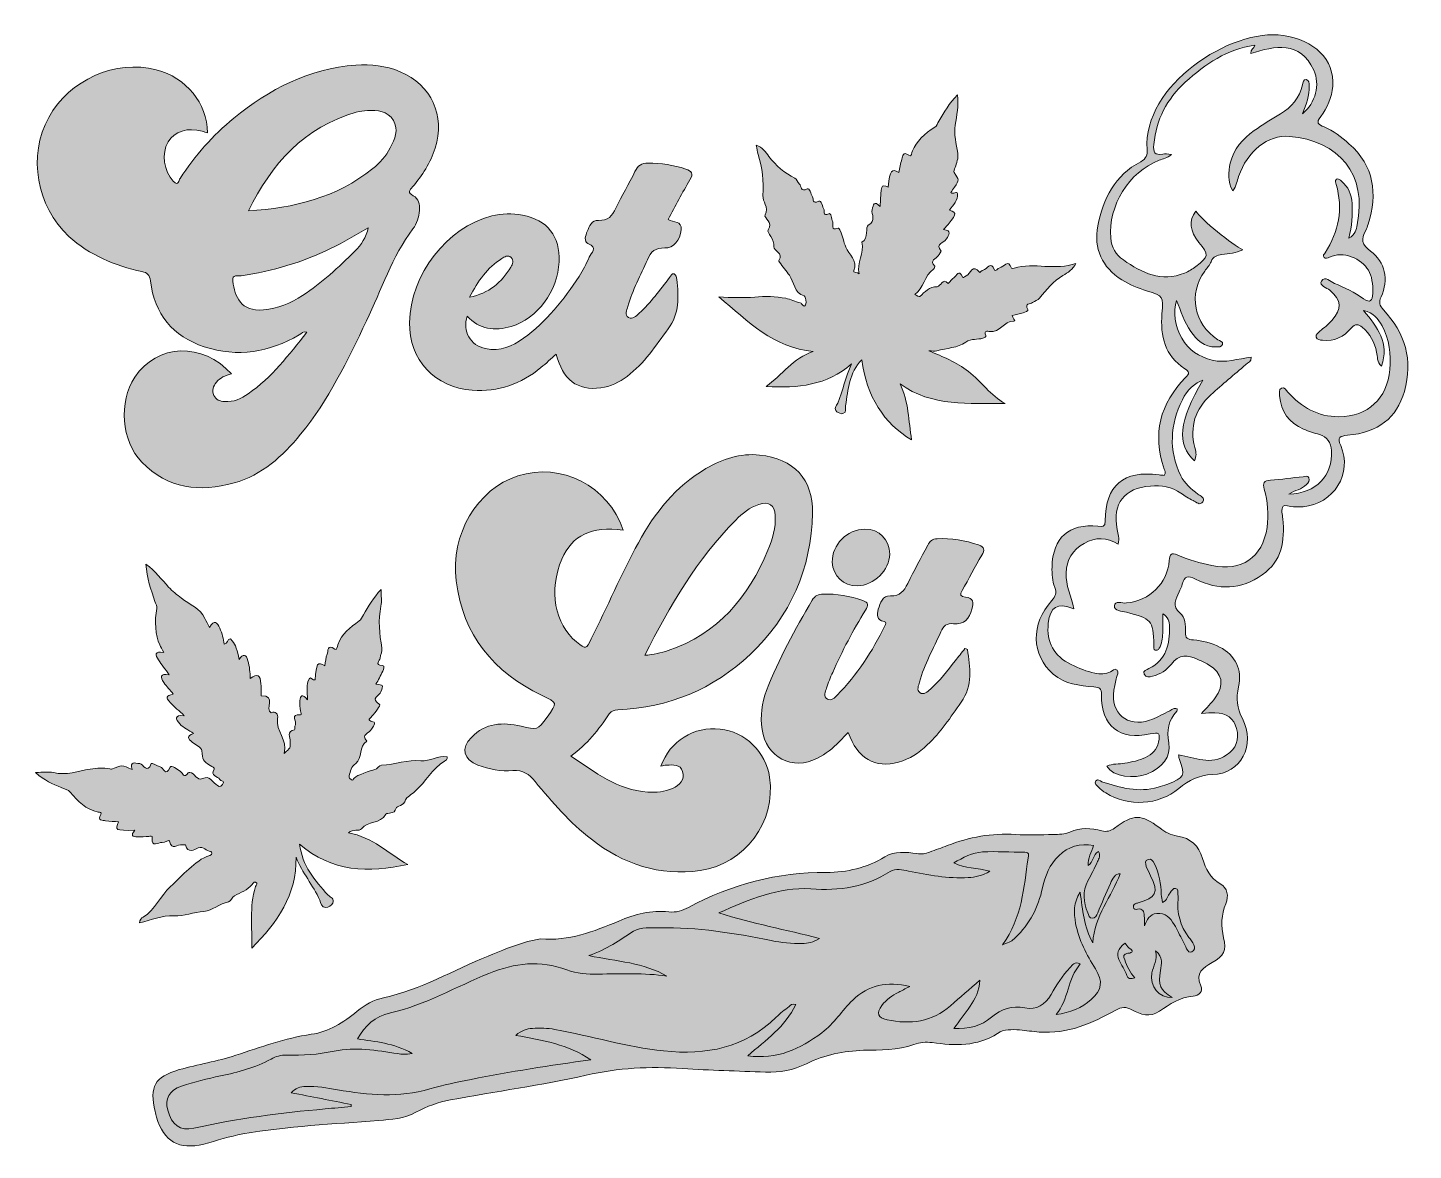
# Model space of a CAD drawing. Extents: x 552 to 1526, y -1390 to -601.
import ezdxf

# ---------------------------------------------------------------- set-up
doc = ezdxf.new("R2010")
doc.units = 0
doc.header["$MEASUREMENT"] = 0
doc.layers.add('katman 1', color=7, linetype='Continuous')

# ---------------------------------------------------------------- blocks, each defined once
blk = doc.blocks.new('block 2')
at = {"layer": 'katman 1', "true_color": 0x010101}
h = blk.add_hatch(color=18, dxfattribs=at)
h.dxf.hatch_style = 2
edge = h.paths.add_edge_path()
edge.add_spline(control_points=[(1287.14, -1009.21), (1275.33, -1004.52), (1270.46, -1007.6), (1269.21, -1019.35), (1267.79, -1032.68), (1273.16, -1042.55), (1285.27, -1048.34), (1290.64, -1050.89), (1296.13, -1053.17), (1302, -1054.42), (1305.8, -1055.22), (1309.4, -1054.88), (1313, -1053.4), (1314.43, -1052.8), (1315.75, -1050.46), (1317.53, -1052.32), (1318.98, -1053.83), (1317.59, -1055.67), (1317.26, -1057.33), (1316.65, -1060.35), (1315.8, -1063.33), (1315.31, -1066.37), (1312.71, -1082.54), (1324.83, -1092.79), (1340.44, -1087.47), (1344.79, -1085.99), (1348.8, -1083.56), (1353, -1081.65), (1355.1, -1080.7), (1356.88, -1078.64), (1359.8, -1079.43), (1359.72, -1080.07), (1359.87, -1080.85), (1359.55, -1081.18), (1353.57, -1087.56), (1352.44, -1094.59), (1353.91, -1103.36), (1355.61, -1113.48), (1349.41, -1120.64), (1338.47, -1125.25), (1330.1, -1128.78), (1314.63, -1127.39), (1310.33, -1119.74), (1314.42, -1117.85), (1318.87, -1118.38), (1323.04, -1117.65), (1328.06, -1116.76), (1333.03, -1115.83), (1337.61, -1113.56), (1342.12, -1111.32), (1345.54, -1108.13), (1346.65, -1102.88), (1348, -1096.53), (1347.21, -1095.67), (1340.81, -1097.1), (1319.44, -1101.9), (1306.21, -1091.43), (1306.56, -1069.52), (1306.62, -1065.09), (1305.31, -1064.27), (1301.19, -1063.95), (1291.09, -1063.16), (1280.8, -1062.24), (1272.69, -1055.06), (1257.21, -1041.36), (1256.7, -1020.08), (1271.62, -1003.29), (1274.3, -1000.28), (1275.26, -998), (1273.78, -994.1), (1272.07, -989.58), (1271.69, -984.67), (1271.81, -979.77), (1272.32, -959.19), (1283.69, -949.01), (1304.13, -951.1), (1307.39, -951.43), (1309.14, -951.84), (1309.18, -947.31), (1309.39, -922.26), (1322.04, -911.64), (1347.06, -915.03), (1348.34, -915.2), (1349.62, -915.29), (1350.73, -915.41), (1352.33, -913.61), (1351.13, -912.26), (1350.67, -910.91), (1342.27, -886.34), (1347.61, -864.9), (1365.7, -846.63), (1368.61, -843.69), (1368.49, -842.48), (1365.26, -840.4), (1351.04, -831.25), (1347.82, -817.36), (1349.13, -801.75), (1350.16, -789.41), (1350.3, -789.41), (1338.35, -785.62), (1332.25, -783.69), (1326.31, -781.37), (1320.88, -777.91), (1307.06, -769.11), (1300.93, -756.05), (1304.05, -740), (1307.77, -720.9), (1316.01, -704.47), (1334.15, -694.91), (1337.9, -692.94), (1338.99, -690.01), (1338.69, -686.32), (1335.19, -641.62), (1397.28, -600.74), (1434.4, -606.11), (1455.86, -609.2), (1470.64, -623.1), (1469.17, -641.89), (1468.55, -649.77), (1465.36, -657.02), (1460.74, -663.13), (1457.11, -667.91), (1458.96, -668.7), (1463.11, -670.45), (1469.64, -673.21), (1475.21, -677.54), (1480.55, -682.24), (1498.44, -697.99), (1500.73, -717.34), (1493.99, -738.89), (1493.53, -740.36), (1493.08, -741.88), (1492.31, -743.19), (1488.72, -749.24), (1489.61, -753.32), (1495.78, -757.84), (1506, -765.32), (1508.56, -777.9), (1503.15, -789.94), (1501.38, -793.88), (1501.97, -795.99), (1504.77, -799), (1520.04, -815.36), (1525.77, -834.38), (1519.49, -856.31), (1514.12, -875.09), (1501.23, -885.11), (1479.53, -887.22), (1474.27, -887.73), (1472.05, -888.43), (1474.76, -894.46), (1483.42, -913.69), (1469.72, -935.66), (1448.29, -937.43), (1446.09, -937.62), (1443.88, -937.6), (1441.68, -937.47), (1439.14, -937.33), (1435.18, -935.86), (1434.38, -936.9), (1432.6, -939.25), (1433.82, -942.81), (1434.09, -945.85), (1435.54, -961.29), (1433.54, -975.5), (1419.59, -985.24), (1404.62, -995.7), (1388.75, -996.32), (1372.7, -988.31), (1367.43, -985.67), (1364.85, -986.02), (1363.41, -991.83), (1362.93, -993.74), (1361.96, -995.51), (1361.14, -997.33), (1358.84, -1002.4), (1355.88, -1006.99), (1361.87, -1012.25), (1365.23, -1015.2), (1366.07, -1020.67), (1365.62, -1025.27), (1365.14, -1030.1), (1367.54, -1030.72), (1371.18, -1030.99), (1377.61, -1031.45), (1383.79, -1033.06), (1389.55, -1036.02), (1400.63, -1041.73), (1405.85, -1051.9), (1402.92, -1064), (1400.99, -1071.99), (1401.94, -1078.99), (1405.62, -1086.28), (1414.93, -1104.67), (1405.03, -1125.22), (1384.29, -1125.69), (1375.38, -1125.88), (1367.96, -1129.78), (1361.02, -1135.43), (1346.43, -1147.34), (1325.7, -1148.34), (1309.61, -1138.57), (1307.75, -1137.43), (1306.04, -1136), (1304.44, -1134.51), (1303.22, -1133.37), (1301.32, -1131.98), (1302.7, -1130.11), (1303.92, -1128.45), (1305.58, -1130.2), (1306.86, -1130.64), (1319.73, -1135.02), (1332.66, -1138.49), (1346.34, -1134.57), (1348.45, -1133.96), (1350.57, -1133.37), (1352.63, -1132.57), (1365.15, -1127.66), (1365.51, -1126.86), (1361.21, -1114.44), (1360.94, -1113.69), (1360.98, -1112.84), (1360.84, -1111.69), (1366.78, -1112.99), (1372.26, -1114.36), (1377.83, -1115.34), (1383.67, -1116.36), (1389.24, -1115.33), (1394.29, -1112.03), (1401.29, -1107.45), (1403.7, -1101.17), (1401.54, -1093.23), (1399.6, -1086.08), (1394.7, -1082.46), (1386.25, -1082.18), (1383.49, -1082.09), (1380.73, -1082.46), (1377.01, -1082.67), (1380.55, -1078.65), (1383.77, -1075.4), (1386.53, -1071.8), (1393.32, -1062.89), (1391.57, -1054.2), (1381.92, -1048.43), (1379.48, -1046.97), (1376.81, -1045.89), (1374.22, -1044.67), (1367.27, -1041.38), (1361.11, -1040.76), (1355.7, -1048.03), (1352.57, -1052.23), (1347.82, -1055.13), (1342.56, -1056.51), (1340.47, -1057.06), (1337.64, -1057.41), (1336.6, -1055.09), (1335.5, -1052.63), (1338.46, -1051.97), (1339.95, -1051.21), (1352.33, -1045), (1354.67, -1033.93), (1354.39, -1021.65), (1354.31, -1018.12), (1353.3, -1014.73), (1349.66, -1012.58), (1349.66, -1016.81), (1349.69, -1020.79), (1349.65, -1024.78), (1349.61, -1028.54), (1349.38, -1032.29), (1347.77, -1035.76), (1347.13, -1037.13), (1346.32, -1038.83), (1344.43, -1038.25), (1342.83, -1037.76), (1343.42, -1036), (1343.4, -1034.8), (1343.06, -1016.77), (1341.48, -1016.09), (1324.09, -1011.56), (1320.94, -1010.74), (1315.31, -1010.82), (1315.64, -1007.03), (1315.97, -1003.23), (1321.23, -1005.34), (1324.25, -1005.05), (1340.5, -1003.47), (1352.94, -991.37), (1354.2, -975.27), (1354.55, -970.86), (1355.46, -969.23), (1360.21, -971.4), (1367.84, -974.88), (1376.01, -976.89), (1384.2, -978.69), (1405.13, -983.29), (1419.76, -973.16), (1422.98, -951.92), (1424.36, -942.79), (1423.35, -933.83), (1420.97, -925.06), (1419.76, -920.64), (1420.88, -919.12), (1425.31, -918.76), (1433.01, -918.15), (1440.65, -917.09), (1448.33, -916.35), (1449.71, -916.22), (1451.68, -915.25), (1452.42, -917.16), (1453.12, -918.95), (1451.93, -920.48), (1450.66, -921.82), (1447.39, -925.26), (1442.45, -925.73), (1438.24, -928.56), (1457.47, -928.02), (1469.4, -915.56), (1468.26, -897.98), (1467.89, -892.27), (1465.45, -888.42), (1459.84, -886.7), (1456.05, -885.53), (1452.18, -884.47), (1448.59, -882.86), (1438.53, -878.34), (1432.65, -870.62), (1431.8, -859.46), (1431.66, -857.58), (1431.1, -855.04), (1433.09, -854.04), (1435.43, -852.88), (1436.42, -855.54), (1437.66, -856.88), (1447.3, -867.41), (1458.67, -874.23), (1473.42, -874.13), (1493.96, -873.99), (1507.52, -861.47), (1509.18, -841.04), (1510.05, -830.31), (1509.07, -819.87), (1503.81, -810.22), (1501.15, -805.35), (1497.74, -801.23), (1490.81, -799.55), (1500.72, -811.22), (1509.1, -822.43), (1503.46, -838.58), (1499.96, -835.65), (1500.74, -831.81), (1500, -828.67), (1498.37, -821.79), (1495.46, -815.89), (1489.94, -811.31), (1487.09, -808.95), (1484.96, -808.64), (1482.24, -811.71), (1476.92, -817.75), (1470.44, -821.72), (1461.92, -820.39), (1460.27, -820.14), (1458.04, -820.24), (1457.47, -818.22), (1456.88, -816.16), (1458.95, -815.27), (1460.19, -814.12), (1462.95, -811.58), (1465.95, -809.27), (1468.48, -806.53), (1476.01, -798.39), (1475.4, -792.36), (1467.05, -785.29), (1464.78, -783.36), (1459.33, -782), (1461.28, -778.76), (1463.66, -774.79), (1467.5, -779.24), (1470.38, -780.43), (1477.49, -783.38), (1484.41, -786.81), (1490.8, -791.18), (1495.68, -794.53), (1497.05, -792.72), (1497.27, -787.49), (1497.86, -773.87), (1493.45, -766.14), (1482.2, -761.69), (1476.97, -759.63), (1471.87, -759.94), (1466.78, -762.09), (1465.58, -762.59), (1464.13, -763.31), (1463.05, -762.25), (1461.78, -760.98), (1463.17, -759.92), (1463.84, -758.87), (1473.3, -743.99), (1476.59, -728.09), (1471.57, -710.87), (1471.23, -709.67), (1470.34, -708.2), (1471.83, -707.3), (1473.25, -706.46), (1474.32, -707.78), (1475.28, -708.56), (1480.2, -712.57), (1482.36, -717.95), (1482.73, -724.18), (1483.21, -732.11), (1482.72, -739.97), (1480.51, -748.66), (1485.2, -746.25), (1485.59, -742.46), (1486.26, -739.35), (1493.78, -703.91), (1473.26, -679.99), (1438.78, -677.11), (1423.23, -675.81), (1409.14, -687.67), (1402.96, -705.28), (1401.89, -708.34), (1401.65, -711.73), (1398.88, -715.38), (1395, -708.67), (1395.66, -702.26), (1397.16, -695.98), (1399.52, -686.06), (1405.75, -678.7), (1413.96, -673.03), (1419.94, -668.9), (1426.04, -664.92), (1432.33, -661.29), (1440.44, -656.61), (1445.71, -650), (1447.92, -640.93), (1448.3, -639.34), (1448.18, -636.8), (1450.55, -637.19), (1452.53, -637.5), (1452.5, -639.91), (1452.61, -641.65), (1453, -648.38), (1450.38, -654.48), (1447.98, -661.19), (1457.06, -653.53), (1460.54, -640.77), (1455.78, -630.54), (1445.97, -609.51), (1428.66, -613.65), (1411.57, -618.77), (1411.04, -615.69), (1414.22, -615.44), (1414.31, -613.11), (1394.82, -615.76), (1379.55, -626.23), (1365.52, -639.01), (1352.6, -650.79), (1345.06, -665.21), (1343.37, -682.75), (1342.85, -688.09), (1343.78, -690.67), (1349.71, -689.52), (1351.34, -689.2), (1353.13, -689.67), (1355.83, -689.82), (1352.82, -692.49), (1349.77, -692.88), (1347.05, -693.93), (1325.93, -702.13), (1311.18, -725.86), (1313.08, -748.53), (1313.64, -755.14), (1316.59, -760.25), (1321.96, -763.98), (1335.01, -773.07), (1348.61, -779.87), (1364.99, -773.17), (1367.81, -772.02), (1370.54, -770.43), (1372.97, -768.58), (1382.08, -761.64), (1382.18, -760.25), (1375.12, -751.59), (1368.62, -743.62), (1367.89, -736.41), (1372.89, -729.66), (1376.55, -735.33), (1398.63, -753.55), (1405.94, -756.75), (1401.13, -759.32), (1396.1, -759.33), (1391.28, -760.09), (1387.84, -760.63), (1385.08, -761.47), (1383.64, -765.2), (1382.71, -767.6), (1380.78, -769.61), (1379.22, -771.74), (1367.47, -787.71), (1371.54, -809.13), (1388.34, -820), (1389.69, -820.87), (1392.31, -821.23), (1391.72, -823.37), (1391.2, -825.27), (1388.84, -825.02), (1387.08, -825.08), (1378.78, -825.35), (1373.65, -820.39), (1369.38, -814.17), (1364.87, -807.62), (1362.43, -800.07), (1359.41, -792.36), (1356.81, -800.45), (1358.25, -810.61), (1363.01, -819), (1367.76, -827.39), (1375.2, -832), (1384.37, -834.35), (1393.72, -836.75), (1402.64, -833.25), (1411.86, -832.29), (1412.08, -835.61), (1409.49, -836.18), (1407.99, -837.48), (1399.87, -844.6), (1391.47, -851.4), (1383.51, -858.69), (1372.52, -868.76), (1368.38, -881.08), (1372.22, -895.81), (1373.43, -900.45), (1373.23, -901.19), (1372.07, -905.25), (1359.21, -893.57), (1360.84, -877.32), (1377.75, -848.51), (1372.69, -850.26), (1366.72, -855.41), (1363.43, -862.21), (1354.94, -879.76), (1353.57, -897.57), (1362.27, -915.61), (1364.98, -921.25), (1369.76, -924.71), (1374.33, -928.51), (1376.01, -929.91), (1379.67, -931.08), (1377.84, -933.88), (1375.83, -936.98), (1373.09, -934.09), (1370.93, -933.01), (1367.97, -931.54), (1365.1, -929.86), (1362.41, -927.95), (1355.92, -923.34), (1348.65, -922.35), (1341, -922.89), (1322.53, -924.2), (1314.18, -935.13), (1317.6, -953.32), (1318.2, -956.47), (1319.51, -959.64), (1318.22, -963.61), (1310.29, -958.69), (1302.4, -958.74), (1294.46, -963.16), (1286.24, -967.74), (1281.91, -974.66), (1281.66, -984.06), (1281.46, -992.52), (1285.2, -1000.21), (1287.14, -1009.21)], knot_values=[0, 0, 0, 0, 1, 1, 1, 2, 2, 2, 3, 3, 3, 4, 4, 4, 5, 5, 5, 6, 6, 6, 7, 7, 7, 8, 8, 8, 9, 9, 9, 10, 10, 10, 11, 11, 11, 12, 12, 12, 13, 13, 13, 14, 14, 14, 15, 15, 15, 16, 16, 16, 17, 17, 17, 18, 18, 18, 19, 19, 19, 20, 20, 20, 21, 21, 21, 22, 22, 22, 23, 23, 23, 24, 24, 24, 25, 25, 25, 26, 26, 26, 27, 27, 27, 28, 28, 28, 29, 29, 29, 30, 30, 30, 31, 31, 31, 32, 32, 32, 33, 33, 33, 34, 34, 34, 35, 35, 35, 36, 36, 36, 37, 37, 37, 38, 38, 38, 39, 39, 39, 40, 40, 40, 41, 41, 41, 42, 42, 42, 43, 43, 43, 44, 44, 44, 45, 45, 45, 46, 46, 46, 47, 47, 47, 48, 48, 48, 49, 49, 49, 50, 50, 50, 51, 51, 51, 52, 52, 52, 53, 53, 53, 54, 54, 54, 55, 55, 55, 56, 56, 56, 57, 57, 57, 58, 58, 58, 59, 59, 59, 60, 60, 60, 61, 61, 61, 62, 62, 62, 63, 63, 63, 64, 64, 64, 65, 65, 65, 66, 66, 66, 67, 67, 67, 68, 68, 68, 69, 69, 69, 70, 70, 70, 71, 71, 71, 72, 72, 72, 73, 73, 73, 74, 74, 74, 75, 75, 75, 76, 76, 76, 77, 77, 77, 78, 78, 78, 79, 79, 79, 80, 80, 80, 81, 81, 81, 82, 82, 82, 83, 83, 83, 84, 84, 84, 85, 85, 85, 86, 86, 86, 87, 87, 87, 88, 88, 88, 89, 89, 89, 90, 90, 90, 91, 91, 91, 92, 92, 92, 93, 93, 93, 94, 94, 94, 95, 95, 95, 96, 96, 96, 97, 97, 97, 98, 98, 98, 99, 99, 99, 100, 100, 100, 101, 101, 101, 102, 102, 102, 103, 103, 103, 104, 104, 104, 105, 105, 105, 106, 106, 106, 107, 107, 107, 108, 108, 108, 109, 109, 109, 110, 110, 110, 111, 111, 111, 112, 112, 112, 113, 113, 113, 114, 114, 114, 115, 115, 115, 116, 116, 116, 117, 117, 117, 118, 118, 118, 119, 119, 119, 120, 120, 120, 121, 121, 121, 122, 122, 122, 123, 123, 123, 124, 124, 124, 125, 125, 125, 126, 126, 126, 127, 127, 127, 128, 128, 128, 129, 129, 129, 130, 130, 130, 131, 131, 131, 132, 132, 132, 133, 133, 133, 134, 134, 134, 135, 135, 135, 136, 136, 136, 137, 137, 137, 138, 138, 138, 139, 139, 139, 140, 140, 140, 141, 141, 141, 142, 142, 142, 143, 143, 143, 144, 144, 144, 145, 145, 145, 146, 146, 146, 147, 147, 147, 148, 148, 148, 149, 149, 149, 150, 150, 150, 151, 151, 151, 152, 152, 152, 153, 153, 153, 154, 154, 154, 155, 155, 155, 156, 156, 156, 157, 157, 157, 158, 158, 158, 159, 159, 159, 160, 160, 160, 161, 161, 161, 162, 162, 162, 163, 163, 163, 164, 164, 164, 165, 165, 165, 166, 166, 166, 167, 167, 167, 168, 168, 168, 169, 169, 169, 170, 170, 170, 171, 171, 171, 172, 172, 172, 173, 173, 173, 174, 174, 174, 175, 175, 175, 176, 176, 176, 177, 177, 177, 178, 178, 178, 179, 179, 179, 180, 180, 180, 181, 181, 181, 182, 182, 182, 183, 183, 183, 184, 184, 184, 185, 185, 185, 186, 186, 186, 187, 187, 187, 188, 188, 188, 189, 189, 189, 190, 190, 190, 191, 191, 191, 191], degree=3, periodic=1)
at = {"layer": 'katman 1', "true_color": 0xffffff}
h = blk.add_hatch(color=7, dxfattribs=at)
h.dxf.hatch_style = 2
edge = h.paths.add_edge_path()
edge.add_spline(control_points=[(838.18, -685.39), (845.41, -662.4), (835.71, -641.01), (813.55, -631.65), (803.59, -627.44), (793.11, -626.31), (782.42, -627.07), (749.43, -629.37), (721.7, -643.91), (696.63, -664.4), (681.84, -676.48), (669.41, -690.72), (658.89, -706.67), (658.06, -707.93), (657.77, -712.52), (654.13, -708.64), (647.48, -701.57), (645.69, -688.95), (650.47, -680.91), (654.88, -673.48), (664.28, -670.6), (674.48, -673.52), (675.69, -673.87), (676.88, -674.25), (678.15, -674.64), (678.03, -653.67), (663.42, -635.85), (642.05, -630.31), (613.55, -622.92), (581.04, -637.33), (566.57, -663.78), (551.8, -690.74), (557.85, -726.45), (580.82, -747.39), (595.4, -760.68), (612.98, -767.94), (631.97, -772.1), (635.92, -772.96), (637.57, -774.38), (638.1, -778.75), (640.94, -801.99), (653.72, -817.65), (675.92, -824.98), (699.34, -832.7), (721.57, -828.84), (742.67, -816.66), (744.11, -815.83), (745.31, -813.85), (747.96, -814.74), (735.36, -830.64), (723.44, -846.55), (706.82, -858), (701.85, -861.42), (696.52, -863.96), (690.23, -863.5), (687.01, -863.26), (684.15, -862.32), (682.62, -859.13), (680.96, -855.63), (682.35, -852.67), (684.4, -849.94), (686.91, -846.58), (690.7, -845.29), (695.03, -844.11), (675.1, -821.44), (642.43, -822.83), (627.02, -846.39), (615.68, -863.76), (617.62, -891.06), (632.02, -906.09), (650.23, -925.09), (672.84, -927.26), (696.81, -920.68), (716.54, -915.26), (730.96, -901.86), (743.58, -886.5), (763.34, -862.45), (776.67, -834.64), (789.94, -806.78), (800.32, -784.97), (807.91, -761.74), (822.61, -742.08), (825.34, -738.42), (826.97, -733.95), (827.25, -729.15), (827.48, -724.89), (826.58, -720.9), (822.76, -718.84), (818.64, -716.61), (820.23, -715.08), (822.32, -712.6), (829.2, -704.48), (834.94, -695.68), (838.18, -685.39)], knot_values=[0, 0, 0, 0, 1, 1, 1, 2, 2, 2, 3, 3, 3, 4, 4, 4, 5, 5, 5, 6, 6, 6, 7, 7, 7, 8, 8, 8, 9, 9, 9, 10, 10, 10, 11, 11, 11, 12, 12, 12, 13, 13, 13, 14, 14, 14, 15, 15, 15, 16, 16, 16, 17, 17, 17, 18, 18, 18, 19, 19, 19, 20, 20, 20, 21, 21, 21, 22, 22, 22, 23, 23, 23, 24, 24, 24, 25, 25, 25, 26, 26, 26, 27, 27, 27, 28, 28, 28, 29, 29, 29, 30, 30, 30, 31, 31, 31, 31], degree=3, periodic=1)
edge = h.paths.add_edge_path()
edge.add_spline(control_points=[(781.8, -757.88), (770.2, -769.01), (758.66, -780.22), (745.02, -788.92), (736.59, -794.29), (727.61, -798.2), (717.44, -799.07), (701.63, -800.43), (697.27, -789.82), (695.96, -778.88), (695.35, -773.77), (699.76, -775.37), (701.88, -775.08), (723.89, -772.11), (744.74, -765.47), (764.73, -755.96), (773.81, -751.63), (782.43, -746.46), (791.23, -741.36), (789.58, -747.99), (786.54, -753.34), (781.8, -757.88)], knot_values=[0, 0, 0, 0, 1, 1, 1, 2, 2, 2, 3, 3, 3, 4, 4, 4, 5, 5, 5, 6, 6, 6, 7, 7, 7, 7], degree=3, periodic=1)
edge = h.paths.add_edge_path()
edge.add_spline(control_points=[(806.65, -685.24), (803.61, -690.96), (799.34, -695.8), (794.35, -699.78), (768.91, -720.11), (739.01, -727.61), (706.94, -729.51), (723.19, -696.27), (746.23, -670.72), (782.79, -660.03), (785.29, -659.3), (788.01, -659.12), (790.63, -659), (797.63, -658.7), (804.84, -659.13), (808.81, -665.84), (812.7, -672.44), (809.95, -679.06), (806.65, -685.24)], knot_values=[0, 0, 0, 0, 1, 1, 1, 2, 2, 2, 3, 3, 3, 4, 4, 4, 5, 5, 5, 6, 6, 6, 6], degree=3, periodic=1)
at = {"layer": 'katman 1', "true_color": 0x018001}
h = blk.add_hatch(color=96, dxfattribs=at)
h.dxf.hatch_style = 2
edge = h.paths.add_edge_path()
edge.add_spline(control_points=[(1037.67, -789.98), (1046.66, -790.47), (1054.74, -790.73), (1062.85, -790.02), (1070.1, -789.38), (1077.63, -789.61), (1084.76, -790.92), (1087.99, -791.51), (1091.33, -793.43), (1094.87, -794.03), (1096.3, -794.27), (1097.03, -798.12), (1098.65, -795.5), (1099.54, -794.07), (1098.57, -789.54), (1097.6, -789.25), (1090.44, -787.1), (1090.54, -779.4), (1087.21, -774.75), (1085.1, -771.81), (1082.52, -768.67), (1080.29, -765.53), (1080.04, -765.17), (1079.59, -764.55), (1079.7, -764.41), (1083.72, -759.08), (1075.71, -757.52), (1076.26, -754.83), (1077.37, -749.28), (1070.87, -744.77), (1072.24, -742.89), (1076.3, -737.35), (1068.95, -734.76), (1070.15, -732.35), (1072.93, -726.82), (1068.27, -723.04), (1068.58, -718.63), (1069.26, -708.69), (1068.2, -699.16), (1065.19, -689.74), (1064.59, -687.89), (1064.44, -685.89), (1063.97, -683.3), (1068.42, -684.88), (1070.63, -688.24), (1072.8, -691.16), (1077.7, -697.78), (1083.78, -702.74), (1091.03, -706.5), (1092.44, -707.22), (1093.09, -709.3), (1094.28, -710.59), (1095.71, -712.14), (1094.97, -716.49), (1099.76, -714.03), (1101.52, -713.13), (1102.26, -717.53), (1103.44, -719.54), (1104.41, -721.2), (1103.09, -725.04), (1107.88, -722.73), (1109.79, -721.82), (1110.54, -726.56), (1111.59, -728.85), (1112.22, -730.24), (1110.43, -733.48), (1114.84, -731.45), (1116.86, -730.52), (1116.61, -735.15), (1117.67, -737.1), (1118.55, -738.73), (1115.84, -743.79), (1121.44, -741.54), (1121.69, -741.43), (1122.7, -742.64), (1123, -743.36), (1124.56, -747.12), (1125.31, -751.23), (1126.86, -755), (1128.91, -760), (1135.48, -764.35), (1132.46, -771.49), (1131.74, -773.19), (1135.11, -772.46), (1136.32, -773.69), (1134.23, -765.93), (1140.3, -759.08), (1138.15, -751.55), (1143.17, -748.55), (1140.6, -740.52), (1142.56, -739.54), (1148.78, -736.41), (1144.52, -732.12), (1145.38, -728.65), (1146.24, -725.16), (1146.73, -721.88), (1151.05, -726.51), (1151.51, -710.96), (1151.51, -710.96), (1156.61, -712.73), (1157.99, -700.68), (1158.89, -699.45), (1164.12, -702.58), (1164.81, -699.41), (1165.26, -696.18), (1166.25, -693.12), (1166.91, -691.1), (1166.78, -687.23), (1171.16, -690.43), (1173.12, -691.86), (1173.2, -688.51), (1173.73, -687.28), (1176.44, -681.03), (1182.39, -674.82), (1189.39, -670.73), (1190.74, -669.93), (1191.41, -667.92), (1192.31, -666.41), (1196.03, -660.21), (1199.52, -653.84), (1205.32, -647.93), (1206.43, -655.66), (1204.8, -662.39), (1203.75, -669.15), (1202.72, -675.83), (1204.61, -682.33), (1205.57, -688.84), (1206.11, -692.61), (1204.8, -695.74), (1203.73, -699.07), (1203.34, -700.23), (1202.54, -701.9), (1203.01, -702.59), (1206.56, -707.7), (1206.67, -707.65), (1203.25, -712.89), (1202.43, -714.16), (1201.53, -715.37), (1200.68, -716.57), (1202.19, -718.22), (1205, -715.08), (1205.3, -717.34), (1205.94, -722.08), (1202.24, -725.31), (1199.78, -728.89), (1205.41, -731.01), (1205.1, -732.04), (1195.57, -742.52), (1201.65, -743.38), (1199.48, -746.14), (1197.53, -749.34), (1195.97, -751.89), (1189.41, -752.46), (1193.85, -757.78), (1194.09, -758.06), (1192.46, -759.82), (1191.8, -760.95), (1190.49, -763.19), (1185.12, -764.23), (1189.56, -768.31), (1189.74, -768.48), (1189.08, -770.13), (1188.46, -770.54), (1181.94, -774.88), (1181.93, -783.86), (1175.28, -788.28), (1176.74, -788.85), (1178.53, -789.99), (1178.91, -789.63), (1182.46, -786.34), (1185.53, -782.79), (1191.17, -782.76), (1193.66, -782.75), (1194.64, -776.05), (1198.93, -780.43), (1200.27, -779.03), (1201.37, -777.18), (1203, -776.34), (1204.63, -775.49), (1206.36, -769.97), (1208.79, -775.85), (1209.16, -776.75), (1209.4, -776.1), (1211.55, -775.12), (1214.44, -773.81), (1215.96, -766.01), (1220.97, -772.74), (1221, -772.78), (1222.53, -771.33), (1223.49, -771.12), (1226.07, -770.56), (1228.68, -764.01), (1231.48, -771.17), (1231.93, -772.31), (1233.79, -769.77), (1235.15, -769.52), (1237.88, -769), (1240.95, -762.79), (1243.42, -769.85), (1243.46, -769.97), (1244.54, -769.81), (1245.1, -769.65), (1259.37, -765.53), (1274.28, -771.69), (1288.64, -766.35), (1286.4, -770.6), (1283.04, -772.93), (1279.51, -774.92), (1272.61, -778.79), (1267.94, -784.81), (1263.09, -790.77), (1261.93, -792.21), (1259.7, -792.76), (1258.14, -793.94), (1256.59, -795.1), (1252.23, -794.32), (1254.9, -798.78), (1255.59, -799.95), (1252.9, -800.66), (1251.56, -801.07), (1249.04, -801.86), (1246.43, -802.35), (1243.89, -802.95), (1243.52, -804.5), (1247.12, -806.9), (1244.91, -806.91), (1238, -806.95), (1235.1, -815.15), (1228.08, -814.25), (1226.46, -814.04), (1223.7, -813.35), (1225.31, -817.03), (1225.87, -818.32), (1224.11, -818.61), (1223.18, -818.92), (1219.33, -820.24), (1215.46, -818.87), (1211.14, -821.83), (1205.59, -825.61), (1197.77, -826.12), (1190.87, -827.84), (1189.21, -828.25), (1187.36, -827.9), (1185.32, -827.9), (1195.2, -831.88), (1204.67, -835.88), (1213.04, -842.34), (1222.13, -849.37), (1228.61, -859.22), (1238.91, -864.93), (1213.41, -864.44), (1187.59, -867.46), (1165.02, -851.05), (1171.16, -863.63), (1170.9, -877.19), (1173.08, -890.34), (1153.74, -879.34), (1141.29, -859.37), (1138.1, -834.05), (1129.13, -843.19), (1128.55, -855), (1126.72, -866.39), (1126.41, -868.33), (1127.78, -871.21), (1124.83, -871.96), (1123.58, -872.28), (1121.69, -871.52), (1120.59, -870.64), (1118.1, -868.64), (1120.34, -866.52), (1121.15, -864.73), (1125.12, -855.9), (1126.35, -846.1), (1130.92, -836.96), (1113.68, -852.22), (1093.01, -854.15), (1070.97, -852.94), (1081.92, -844.73), (1089.8, -833.01), (1104.03, -828.37), (1076.28, -825.71), (1058.05, -807.17), (1037.67, -789.98)], knot_values=[0, 0, 0, 0, 1, 1, 1, 2, 2, 2, 3, 3, 3, 4, 4, 4, 5, 5, 5, 6, 6, 6, 7, 7, 7, 8, 8, 8, 9, 9, 9, 10, 10, 10, 11, 11, 11, 12, 12, 12, 13, 13, 13, 14, 14, 14, 15, 15, 15, 16, 16, 16, 17, 17, 17, 18, 18, 18, 19, 19, 19, 20, 20, 20, 21, 21, 21, 22, 22, 22, 23, 23, 23, 24, 24, 24, 25, 25, 25, 26, 26, 26, 27, 27, 27, 28, 28, 28, 29, 29, 29, 30, 30, 30, 31, 31, 31, 32, 32, 32, 33, 33, 33, 34, 34, 34, 35, 35, 35, 36, 36, 36, 37, 37, 37, 38, 38, 38, 39, 39, 39, 40, 40, 40, 41, 41, 41, 42, 42, 42, 43, 43, 43, 44, 44, 44, 45, 45, 45, 46, 46, 46, 47, 47, 47, 48, 48, 48, 49, 49, 49, 50, 50, 50, 51, 51, 51, 52, 52, 52, 53, 53, 53, 54, 54, 54, 55, 55, 55, 56, 56, 56, 57, 57, 57, 58, 58, 58, 59, 59, 59, 60, 60, 60, 61, 61, 61, 62, 62, 62, 63, 63, 63, 64, 64, 64, 65, 65, 65, 66, 66, 66, 67, 67, 67, 68, 68, 68, 69, 69, 69, 70, 70, 70, 71, 71, 71, 72, 72, 72, 73, 73, 73, 74, 74, 74, 75, 75, 75, 76, 76, 76, 77, 77, 77, 78, 78, 78, 79, 79, 79, 80, 80, 80, 81, 81, 81, 82, 82, 82, 83, 83, 83, 84, 84, 84, 85, 85, 85, 86, 86, 86, 87, 87, 87, 88, 88, 88, 89, 89, 89, 90, 90, 90, 91, 91, 91, 92, 92, 92, 93, 93, 93, 94, 94, 94, 94], degree=3, periodic=1)
at = {"layer": 'katman 1', "true_color": 0x010101}
h = blk.add_hatch(color=18, dxfattribs=at)
h.dxf.hatch_style = 2
edge = h.paths.add_edge_path()
edge.add_spline(control_points=[(1014.44, -700.1), (1005.78, -697.09), (996.92, -696), (987.81, -695.89), (983.23, -695.82), (980.66, -697.66), (978.66, -701.8), (974.46, -710.51), (969.44, -718.84), (965.28, -727.57), (962.68, -733.02), (959.63, -736.53), (952.97, -736.12), (948.07, -735.82), (946.63, -740.29), (945.12, -743.87), (943.94, -746.69), (942.57, -751.2), (945.5, -752.39), (953.03, -755.47), (947.9, -758.91), (946.45, -762.09), (944.36, -766.7), (942.22, -771.34), (939.43, -775.54), (928.56, -791.96), (916.38, -807.31), (900.33, -819.04), (892.5, -824.76), (883.79, -828.31), (873.71, -826.29), (862.93, -824.13), (857.15, -814.03), (860.72, -803.39), (869.36, -813.03), (880.12, -813.96), (891.64, -810.64), (910.13, -805.3), (924.46, -785.82), (925.34, -765.25), (926.13, -747.35), (917.15, -735.79), (899.59, -732.47), (892.38, -731.1), (885.13, -731.27), (877.94, -733.03), (846.7, -740.68), (820.77, -774.28), (820.17, -807.97), (819.71, -833.96), (838.26, -853.85), (864.26, -855.55), (882.57, -856.75), (898.54, -851.14), (912.58, -839.62), (916.21, -836.63), (919.64, -833.39), (923.35, -830.08), (927.76, -848.18), (938.16, -856), (954.66, -853.9), (961.59, -853.01), (967.68, -849.98), (973.2, -845.78), (985.17, -836.7), (993.21, -824.3), (1002.01, -812.42), (1010.03, -801.59), (1009.32, -789.78), (1008.16, -777.65), (1008.03, -776.26), (1007.3, -774.24), (1006.27, -773.77), (1004.44, -772.92), (1003.94, -775.24), (1003.05, -776.34), (996.14, -784.91), (989.89, -794.06), (981.61, -801.43), (979.56, -803.27), (977.02, -806.11), (974.18, -804.42), (971.24, -802.68), (972.93, -799.26), (973.65, -796.6), (976.81, -785.06), (982.71, -774.68), (987.41, -763.78), (989.88, -758.06), (992.92, -755.3), (999.56, -755.55), (1005.99, -755.8), (1010.44, -749.96), (1011.14, -742.85), (1011.82, -736.04), (1005.74, -737.92), (1001.94, -735.5), (1007.1, -726.08), (1011.94, -716.68), (1017.34, -707.57), (1019.96, -703.17), (1018.74, -701.58), (1014.44, -700.1)], knot_values=[0, 0, 0, 0, 1, 1, 1, 2, 2, 2, 3, 3, 3, 4, 4, 4, 5, 5, 5, 6, 6, 6, 7, 7, 7, 8, 8, 8, 9, 9, 9, 10, 10, 10, 11, 11, 11, 12, 12, 12, 13, 13, 13, 14, 14, 14, 15, 15, 15, 16, 16, 16, 17, 17, 17, 18, 18, 18, 19, 19, 19, 20, 20, 20, 21, 21, 21, 22, 22, 22, 23, 23, 23, 24, 24, 24, 25, 25, 25, 26, 26, 26, 27, 27, 27, 28, 28, 28, 29, 29, 29, 30, 30, 30, 31, 31, 31, 32, 32, 32, 33, 33, 33, 34, 34, 34, 34], degree=3, periodic=1)
edge = h.paths.add_edge_path()
edge.add_spline(control_points=[(884.98, -763.02), (886.94, -761.8), (889.44, -760.18), (891.64, -762.27), (893.8, -764.31), (892.61, -766.96), (891.4, -768.99), (884.96, -779.74), (876.2, -787.41), (862.32, -790.16), (868.34, -778.76), (874.8, -769.33), (884.98, -763.02)], knot_values=[0, 0, 0, 0, 1, 1, 1, 2, 2, 2, 3, 3, 3, 4, 4, 4, 4], degree=3, periodic=1)
at = {"layer": 'katman 1', "true_color": 0xffffff}
h = blk.add_hatch(color=7, dxfattribs=at)
h.dxf.hatch_style = 2
edge = h.paths.add_edge_path()
edge.add_spline(control_points=[(960.58, -1083.06), (962.19, -1080.64), (964.08, -1080.29), (966.63, -1080.19), (1002.4, -1078.62), (1033.62, -1065.7), (1059.61, -1041.2), (1088.08, -1014.36), (1102.67, -980.79), (1103.48, -941.83), (1103.97, -917.97), (1090.07, -903.58), (1066.31, -901.08), (1052.64, -899.64), (1040.18, -903.81), (1028.54, -910.63), (1007.33, -923.06), (992.62, -941.47), (981.07, -962.72), (969.08, -984.79), (959.1, -1007.82), (947.99, -1030.3), (944.29, -1037.77), (944.33, -1037.8), (937.61, -1032.38), (922.1, -1019.91), (917.89, -996.06), (927.34, -974.15), (934.58, -957.4), (948.07, -950.94), (970.33, -953.87), (960.12, -922.9), (926.66, -905.85), (896.36, -915.71), (867.82, -924.98), (848.76, -956.96), (852.94, -989.58), (857.78, -1027.56), (879.14, -1053.58), (913.04, -1069.88), (924.3, -1075.3), (924.46, -1074.97), (916.83, -1085.34), (910, -1094.62), (910.06, -1094.35), (898.64, -1091.67), (885.84, -1088.66), (873.42, -1089.18), (863.66, -1099.48), (856.14, -1107.41), (858.1, -1114.96), (868.27, -1118.96), (876.19, -1122.06), (884.55, -1123.42), (892.91, -1122.85), (899.96, -1122.38), (904.22, -1125.37), (908.42, -1130.48), (920.46, -1145.14), (932.87, -1159.49), (948.02, -1171.15), (970.65, -1188.53), (995.78, -1197.33), (1024.56, -1193.02), (1056.07, -1188.31), (1077.74, -1159.06), (1073.29, -1127.58), (1070.79, -1109.87), (1056.05, -1095.48), (1038.55, -1093.63), (1020.03, -1091.67), (1003.21, -1102.06), (996.95, -1119.67), (998.4, -1119.42), (999.65, -1119.08), (1000.91, -1119.03), (1005.34, -1118.83), (1010.57, -1118.27), (1012.19, -1123.46), (1013.99, -1129.26), (1010.06, -1133), (1005.1, -1135.34), (999.58, -1137.95), (993.68, -1138.35), (987.65, -1137.92), (966.58, -1136.43), (950.66, -1124.16), (933.63, -1112.67), (944.92, -1104.3), (953.27, -1094.12), (960.58, -1083.06)], knot_values=[0, 0, 0, 0, 1, 1, 1, 2, 2, 2, 3, 3, 3, 4, 4, 4, 5, 5, 5, 6, 6, 6, 7, 7, 7, 8, 8, 8, 9, 9, 9, 10, 10, 10, 11, 11, 11, 12, 12, 12, 13, 13, 13, 14, 14, 14, 15, 15, 15, 16, 16, 16, 17, 17, 17, 18, 18, 18, 19, 19, 19, 20, 20, 20, 21, 21, 21, 22, 22, 22, 23, 23, 23, 24, 24, 24, 25, 25, 25, 26, 26, 26, 27, 27, 27, 28, 28, 28, 29, 29, 29, 30, 30, 30, 30], degree=3, periodic=1)
edge = h.paths.add_edge_path()
edge.add_spline(control_points=[(1049.51, -946.81), (1054.18, -942.12), (1059.29, -937.91), (1065.73, -935.79), (1072.87, -933.43), (1076.9, -936.15), (1077.29, -943.59), (1077.73, -952.13), (1075.33, -960.18), (1072.11, -967.92), (1058.37, -1001), (1036.99, -1026.62), (1001.93, -1038.51), (996.95, -1040.19), (991.81, -1041.32), (985.49, -1041.84), (1003.37, -1006.98), (1022.28, -974.1), (1049.51, -946.81)], knot_values=[0, 0, 0, 0, 1, 1, 1, 2, 2, 2, 3, 3, 3, 4, 4, 4, 5, 5, 5, 6, 6, 6, 6], degree=3, periodic=1)
at = {"layer": 'katman 1', "true_color": 0x010101}
h = blk.add_hatch(color=18, dxfattribs=at)
h.dxf.hatch_style = 2
edge = h.paths.add_edge_path()
edge.add_spline(control_points=[(1140.34, -953.18), (1150.33, -953.1), (1157.72, -960.54), (1157.7, -970.67), (1157.67, -981.95), (1146.65, -992.77), (1134.99, -992.97), (1125.23, -993.14), (1117.63, -985.97), (1117.37, -976.35), (1117.04, -964.02), (1127.69, -953.28), (1140.34, -953.18)], knot_values=[0, 0, 0, 0, 1, 1, 1, 2, 2, 2, 3, 3, 3, 4, 4, 4, 4], degree=3, periodic=1)
at = {"layer": 'katman 1', "true_color": 0xffffff}
h = blk.add_hatch(color=7, dxfattribs=at)
h.dxf.hatch_style = 2
edge = h.paths.add_edge_path()
edge.add_spline(control_points=[(1212.32, -1037.64), (1214.37, -1050.39), (1216.27, -1062.94), (1207.93, -1074.85), (1200.59, -1085.34), (1193.5, -1095.96), (1184.13, -1104.78), (1178.28, -1110.27), (1171.81, -1114.83), (1163.97, -1116.96), (1147.35, -1121.49), (1135.22, -1114.51), (1128.5, -1096.05), (1126.25, -1098.41), (1124.25, -1100.53), (1122.22, -1102.6), (1117.72, -1107.19), (1112.77, -1111.21), (1107.02, -1114.14), (1089.34, -1123.14), (1070.75, -1113.48), (1068.02, -1093.88), (1066.72, -1084.52), (1067.75, -1075.4), (1071.12, -1066.6), (1079.65, -1044.31), (1091.21, -1023.55), (1103.27, -1003.05), (1105.11, -999.91), (1107.8, -998.94), (1110.94, -998.84), (1120.5, -998.52), (1129.78, -1000.04), (1138.8, -1003.33), (1142.93, -1004.84), (1142.97, -1006.74), (1140.81, -1010.13), (1131.93, -1024.08), (1124.37, -1038.74), (1117.64, -1053.82), (1116.02, -1057.43), (1114.45, -1061.1), (1113.39, -1064.9), (1112.69, -1067.41), (1110.5, -1070.74), (1114.01, -1072.61), (1116.72, -1074.05), (1119.04, -1071.64), (1120.84, -1069.82), (1134.89, -1055.54), (1145.63, -1038.99), (1154.29, -1021), (1154.81, -1019.93), (1156.04, -1018.55), (1153.75, -1018.08), (1148.51, -1016.99), (1148.44, -1013.39), (1149.71, -1009.47), (1151.13, -1005.09), (1152.51, -999.75), (1158.25, -1000), (1165.03, -1000.31), (1167.79, -996.7), (1170.36, -991.35), (1174.74, -982.24), (1179.81, -973.45), (1184.42, -964.45), (1185.86, -961.63), (1187.72, -959.98), (1190.99, -959.85), (1201.03, -959.44), (1210.73, -961.07), (1220.23, -964.29), (1224.6, -965.77), (1224.56, -967.81), (1222.39, -971.48), (1217.57, -979.62), (1213.3, -988.07), (1208.67, -996.32), (1207.05, -999.19), (1207.25, -1000.65), (1210.89, -1000.96), (1216.53, -1001.42), (1217.04, -1004.82), (1215.57, -1009.4), (1213.51, -1015.83), (1210.28, -1020.59), (1202.51, -1019.63), (1197.9, -1019.06), (1195.49, -1021.19), (1193.62, -1025.43), (1188.5, -1037.09), (1182.05, -1048.19), (1178.67, -1060.6), (1178, -1063.1), (1176.54, -1066.33), (1178.87, -1068.04), (1181.67, -1070.11), (1184.27, -1067.38), (1186.37, -1065.58), (1193.11, -1059.81), (1198.34, -1052.68), (1203.77, -1045.73), (1206.03, -1042.83), (1208.31, -1039.94), (1210.57, -1037.04), (1211.14, -1037.24), (1211.73, -1037.44), (1212.32, -1037.64)], knot_values=[0, 0, 0, 0, 1, 1, 1, 2, 2, 2, 3, 3, 3, 4, 4, 4, 5, 5, 5, 6, 6, 6, 7, 7, 7, 8, 8, 8, 9, 9, 9, 10, 10, 10, 11, 11, 11, 12, 12, 12, 13, 13, 13, 14, 14, 14, 15, 15, 15, 16, 16, 16, 17, 17, 17, 18, 18, 18, 19, 19, 19, 20, 20, 20, 21, 21, 21, 22, 22, 22, 23, 23, 23, 24, 24, 24, 25, 25, 25, 26, 26, 26, 27, 27, 27, 28, 28, 28, 29, 29, 29, 30, 30, 30, 31, 31, 31, 32, 32, 32, 33, 33, 33, 34, 34, 34, 35, 35, 35, 36, 36, 36, 36], degree=3, periodic=1)
at = {"layer": 'katman 1', "true_color": 0x018001}
h = blk.add_hatch(color=96, dxfattribs=at)
h.dxf.hatch_style = 2
edge = h.paths.add_edge_path()
edge.add_spline(control_points=[(668.36, -1096.79), (664.92, -1094.18), (661.2, -1092.98), (658.75, -1090.04), (655.95, -1086.67), (654.17, -1083.67), (661.89, -1084.32), (658.21, -1080.87), (655.03, -1078.2), (652.21, -1075.19), (648.46, -1071.19), (648.78, -1070.48), (654.13, -1069.05), (651.92, -1066.36), (649.54, -1063.79), (647.52, -1060.97), (644.76, -1057.14), (644.68, -1054.44), (651.32, -1055.57), (648.49, -1051.67), (645.96, -1048.46), (643.73, -1045.05), (641.52, -1041.68), (640.63, -1038.6), (647.41, -1039.76), (646.19, -1037.48), (645.36, -1036.01), (644.61, -1034.5), (641.49, -1028.3), (640.78, -1017.07), (642.55, -1008.99), (642.88, -1007.5), (641.77, -1005.66), (641.24, -1004.01), (638.58, -995.76), (635.47, -987.62), (634.95, -977.66), (641.67, -982.79), (646.04, -988.52), (650.8, -993.88), (653.48, -996.89), (656.88, -999.31), (659.93, -1001.71), (665.46, -1006.07), (673.05, -1008.82), (676.33, -1015.96), (677.25, -1017.95), (678.4, -1019.81), (679.68, -1022.17), (682.84, -1016.4), (684.94, -1018.59), (686.86, -1022.86), (688.46, -1026.42), (689.52, -1030.14), (689.87, -1034.04), (692.56, -1033.66), (691.87, -1030.29), (694.33, -1030.13), (698.01, -1034.42), (698.05, -1034.54), (700.41, -1044.76), (703.27, -1040.75), (705.32, -1040.82), (706.65, -1045.62), (707.76, -1049.71), (708.05, -1053.86), (708.25, -1058.08), (713.51, -1054.64), (715.2, -1055.45), (715.77, -1061.78), (715.94, -1063.75), (715.78, -1065.75), (715.8, -1067.72), (715.81, -1068.58), (715.89, -1070.21), (715.93, -1070.21), (727.24, -1070.09), (717.82, -1079.67), (723.05, -1082.3), (725.86, -1080.62), (728.07, -1082.98), (727.49, -1086.34), (725.98, -1095.14), (734.81, -1101.2), (731.98, -1110.74), (736.76, -1106.84), (736.34, -1106.84), (736.32, -1102.39), (736.32, -1099.6), (733.48, -1095.08), (739.43, -1094.2), (739.75, -1094.14), (739.37, -1091.67), (739.94, -1090.67), (741.21, -1088.45), (735.87, -1082.71), (743.59, -1083.76), (744.57, -1083.89), (743.63, -1081.92), (743.58, -1080.93), (743.45, -1078.53), (742.86, -1076.09), (743.09, -1073.74), (743.42, -1070.25), (744.86, -1068.37), (748.36, -1073.01), (748.52, -1067.27), (747.18, -1062.31), (749.84, -1058.15), (750.85, -1056.59), (752.16, -1059.84), (753.82, -1059.09), (754.56, -1047.57), (755.56, -1045.99), (760.64, -1049.24), (761.17, -1046.4), (761.24, -1043.5), (762.33, -1041.05), (763.14, -1039.27), (761.97, -1033.39), (767.6, -1037.49), (769.16, -1038.64), (769.35, -1035.54), (769.75, -1034.42), (772.46, -1026.7), (778.43, -1022.09), (784.83, -1017.71), (786.15, -1016.79), (786.91, -1014.98), (787.77, -1013.48), (791.25, -1007.43), (794.72, -1001.38), (800.22, -995.5), (800.22, -1000.08), (800.83, -1003.8), (800.1, -1007.25), (798.02, -1017.16), (798.96, -1026.84), (800.79, -1036.64), (801.2, -1038.84), (799.73, -1041.34), (799.57, -1043.73), (799.45, -1045.5), (795.2, -1048.63), (801.18, -1049), (803.12, -1049.12), (801.97, -1051.65), (801.38, -1052.89), (799.91, -1056.06), (798.2, -1059.1), (796.6, -1062.2), (802, -1062.48), (801.66, -1062.61), (800.14, -1067.54), (799.38, -1070), (792.07, -1072.21), (799.1, -1076.32), (800.07, -1076.89), (796.05, -1082.03), (793.77, -1084.7), (792.46, -1086.25), (789.84, -1087.34), (794.51, -1088.53), (797.22, -1089.22), (794.32, -1092.02), (793.48, -1093.8), (792.17, -1096.55), (785.56, -1097.21), (790.11, -1102.27), (784, -1105.74), (787.52, -1114.13), (782.38, -1117.81), (779.1, -1120.16), (778.5, -1123.1), (777.86, -1126.63), (777.57, -1128.27), (778.34, -1128.31), (779.03, -1128.96), (780.49, -1130.36), (780.67, -1128.77), (781.33, -1128.08), (783.2, -1126.11), (792.68, -1122.79), (795.85, -1122.18), (797.57, -1121.85), (798.96, -1119.1), (800.56, -1119.04), (809.87, -1118.64), (818.94, -1115), (828.15, -1115.93), (834.81, -1116.6), (840.17, -1111.85), (846.62, -1113.26), (847.03, -1114.91), (845.63, -1115.71), (844.67, -1116.3), (836.05, -1121.54), (831.52, -1130.81), (824.15, -1137.38), (821.88, -1139.39), (817.91, -1141.72), (817.47, -1143.34), (816.29, -1147.71), (811.05, -1147.7), (810.74, -1149.17), (809.7, -1154.24), (804.61, -1151.91), (803.65, -1153.56), (799.65, -1160.37), (790.84, -1158.12), (786.37, -1163.72), (784.67, -1165.85), (780.82, -1163.57), (777.22, -1166.53), (794.3, -1169.6), (805.38, -1181.15), (818.94, -1188.83), (791.37, -1194.83), (765.42, -1194.2), (742.94, -1174.54), (744.65, -1189.55), (753.59, -1200.07), (762.98, -1210.41), (764.4, -1211.97), (767.76, -1212.89), (766.29, -1216), (765.42, -1217.84), (763.23, -1218.85), (761.36, -1218.98), (758.11, -1219.2), (757.96, -1215.87), (757.09, -1213.88), (752.48, -1203.41), (744.63, -1194.72), (740.4, -1183.64), (741.1, -1210.31), (727.13, -1229.71), (709.27, -1247.62), (709.81, -1233.1), (707.41, -1218.58), (711.89, -1204.41), (712.25, -1203.26), (713.85, -1202.19), (711.88, -1201.3), (710.54, -1200.7), (710.14, -1202.19), (709.51, -1203), (706.29, -1207.01), (701.55, -1208.54), (697.2, -1210.81), (695.48, -1211.71), (694.56, -1214.79), (692.94, -1215.09), (686.61, -1216.21), (681.51, -1221.54), (675.7, -1221.79), (668.43, -1222.1), (661.9, -1225.48), (654.51, -1224.98), (646.31, -1224.41), (638.55, -1228.04), (630.49, -1229.86), (630.52, -1227.61), (631.83, -1226.53), (633.02, -1225.8), (641.51, -1220.59), (645.07, -1210.98), (652.22, -1204.39), (656.54, -1200.4), (660.47, -1195.94), (665.13, -1192.04), (669.77, -1188.18), (673.91, -1184.1), (679.92, -1182.51), (681.68, -1182.05), (681.55, -1179.79), (680.41, -1179.76), (677.27, -1179.64), (675.71, -1175.62), (671.7, -1177.21), (668.96, -1178.3), (664.22, -1181.56), (662.64, -1175.03), (662.6, -1174.87), (661.04, -1175.29), (660.3, -1175.07), (657.45, -1174.23), (652.74, -1179.81), (651.57, -1172.35), (651.39, -1171.19), (648.17, -1173.6), (646.26, -1173.39), (643.64, -1173.09), (638.71, -1177.52), (639.36, -1170.09), (639.52, -1168.33), (637.85, -1169.11), (636.95, -1169.13), (634.3, -1169.2), (631.67, -1169.49), (629.03, -1169.49), (625.51, -1169.49), (623.91, -1168.26), (627.09, -1164.83), (613.11, -1164.95), (612.96, -1164.87), (615.72, -1158.83), (612.66, -1158.62), (609.54, -1158.73), (606.57, -1158.09), (604.64, -1157.68), (600.31, -1158.28), (603.18, -1153.61), (604.2, -1151.97), (602.24, -1152.16), (601.38, -1151.97), (592.73, -1150.21), (586.95, -1144.58), (581.65, -1138), (580.29, -1136.31), (577.45, -1135.76), (575.27, -1134.77), (569.56, -1132.18), (563.6, -1130), (557.34, -1124.16), (562.71, -1124.16), (566.49, -1123.5), (569.94, -1124.3), (578.83, -1126.35), (587.36, -1123.24), (595.66, -1121.82), (600.59, -1120.99), (604.85, -1120.83), (609.49, -1121.62), (609.92, -1121.7), (610.44, -1122), (610.77, -1121.86), (617.99, -1118.79), (617.99, -1118.79), (625.2, -1122.18), (623.59, -1115.94), (626.83, -1117.58), (630.53, -1117.95), (632.95, -1118.19), (635.96, -1125.75), (638.66, -1117.89), (638.94, -1117.09), (642.75, -1119.77), (644.98, -1120.26), (647.02, -1120.71), (648.94, -1127.61), (651.95, -1120.5), (652.7, -1118.76), (656.84, -1121.78), (659.2, -1123.37), (660.69, -1124.38), (661.83, -1129.12), (664.5, -1124.32), (664.61, -1124.11), (665.29, -1124.16), (665.69, -1124.19), (669.37, -1124.34), (670.69, -1130.47), (674.72, -1128.47), (679.91, -1125.88), (681.31, -1130.59), (684.09, -1132.47), (685.83, -1133.64), (686.84, -1135.27), (688.72, -1132.69), (690.78, -1129.84), (687.43, -1130.24), (686.77, -1129.06), (685.44, -1126.69), (679.82, -1126.71), (682.93, -1121.73), (683.51, -1120.8), (681.22, -1120.06), (680.15, -1119.36), (674.44, -1115.64), (675.01, -1115.57), (674.2, -1108.76), (673.94, -1106.58), (669.78, -1104.84), (667.41, -1102.91), (664.48, -1100.59), (663.12, -1098.37), (668.36, -1096.79)], knot_values=[0, 0, 0, 0, 1, 1, 1, 2, 2, 2, 3, 3, 3, 4, 4, 4, 5, 5, 5, 6, 6, 6, 7, 7, 7, 8, 8, 8, 9, 9, 9, 10, 10, 10, 11, 11, 11, 12, 12, 12, 13, 13, 13, 14, 14, 14, 15, 15, 15, 16, 16, 16, 17, 17, 17, 18, 18, 18, 19, 19, 19, 20, 20, 20, 21, 21, 21, 22, 22, 22, 23, 23, 23, 24, 24, 24, 25, 25, 25, 26, 26, 26, 27, 27, 27, 28, 28, 28, 29, 29, 29, 30, 30, 30, 31, 31, 31, 32, 32, 32, 33, 33, 33, 34, 34, 34, 35, 35, 35, 36, 36, 36, 37, 37, 37, 38, 38, 38, 39, 39, 39, 40, 40, 40, 41, 41, 41, 42, 42, 42, 43, 43, 43, 44, 44, 44, 45, 45, 45, 46, 46, 46, 47, 47, 47, 48, 48, 48, 49, 49, 49, 50, 50, 50, 51, 51, 51, 52, 52, 52, 53, 53, 53, 54, 54, 54, 55, 55, 55, 56, 56, 56, 57, 57, 57, 58, 58, 58, 59, 59, 59, 60, 60, 60, 61, 61, 61, 62, 62, 62, 63, 63, 63, 64, 64, 64, 65, 65, 65, 66, 66, 66, 67, 67, 67, 68, 68, 68, 69, 69, 69, 70, 70, 70, 71, 71, 71, 72, 72, 72, 73, 73, 73, 74, 74, 74, 75, 75, 75, 76, 76, 76, 77, 77, 77, 78, 78, 78, 79, 79, 79, 80, 80, 80, 81, 81, 81, 82, 82, 82, 83, 83, 83, 84, 84, 84, 85, 85, 85, 86, 86, 86, 87, 87, 87, 88, 88, 88, 89, 89, 89, 90, 90, 90, 91, 91, 91, 92, 92, 92, 93, 93, 93, 94, 94, 94, 95, 95, 95, 96, 96, 96, 97, 97, 97, 98, 98, 98, 99, 99, 99, 100, 100, 100, 101, 101, 101, 102, 102, 102, 103, 103, 103, 104, 104, 104, 105, 105, 105, 106, 106, 106, 107, 107, 107, 108, 108, 108, 109, 109, 109, 110, 110, 110, 111, 111, 111, 112, 112, 112, 113, 113, 113, 114, 114, 114, 115, 115, 115, 116, 116, 116, 117, 117, 117, 118, 118, 118, 119, 119, 119, 120, 120, 120, 121, 121, 121, 122, 122, 122, 123, 123, 123, 124, 124, 124, 125, 125, 125, 126, 126, 126, 127, 127, 127, 128, 128, 128, 129, 129, 129, 129], degree=3, periodic=1)
at = {"layer": 'katman 1', "true_color": 0x010101}
h = blk.add_hatch(color=18, dxfattribs=at)
h.dxf.hatch_style = 2
edge = h.paths.add_edge_path()
edge.add_spline(control_points=[(912.24, -1241.05), (931.93, -1242.86), (949.74, -1236.01), (967.22, -1228.62), (978.66, -1223.79), (990.19, -1220.83), (1002.52, -1222.12), (1007.63, -1222.65), (1011.86, -1221.4), (1016.28, -1219.02), (1046.53, -1202.74), (1078.76, -1194.3), (1113.26, -1194.4), (1127.76, -1194.44), (1141.66, -1191.22), (1154.28, -1183.5), (1161.35, -1179.17), (1169.19, -1180.18), (1176.85, -1181.16), (1180.04, -1181.57), (1182.86, -1181.33), (1185.81, -1180.11), (1189.88, -1178.43), (1194.14, -1177.23), (1198.23, -1175.6), (1213.62, -1169.48), (1229.5, -1166.75), (1246.1, -1167.74), (1254.9, -1168.27), (1263.76, -1167.97), (1272.58, -1167.74), (1276.51, -1167.64), (1280.89, -1167.74), (1284.27, -1166.1), (1291.86, -1162.43), (1299.27, -1163.29), (1306.82, -1165.18), (1310.34, -1166.05), (1312.92, -1165.39), (1315.85, -1163.2), (1329.23, -1153.23), (1334.39, -1153.3), (1347.51, -1163.14), (1351.29, -1165.96), (1355.29, -1168.17), (1359.98, -1168.88), (1369.26, -1170.31), (1375.14, -1175.68), (1377.61, -1184.56), (1379.69, -1192.04), (1383, -1198.24), (1390.06, -1202.43), (1395.25, -1205.51), (1396.22, -1210.81), (1393.93, -1216.4), (1390.71, -1224.24), (1390.54, -1232.06), (1392.46, -1240.33), (1394.54, -1249.28), (1392.54, -1253.16), (1384.46, -1257.77), (1377.97, -1261.47), (1372.2, -1264.81), (1376.52, -1274.08), (1378.36, -1278.03), (1374.95, -1280.93), (1371.02, -1281.31), (1361.87, -1282.23), (1354.61, -1286.98), (1347.36, -1291.95), (1340.73, -1296.46), (1334.1, -1294.38), (1328.01, -1290.98), (1323.85, -1288.66), (1320.78, -1288.99), (1316.66, -1291.26), (1299.93, -1300.43), (1282.68, -1308.22), (1262.83, -1306.59), (1258.22, -1306.22), (1253.64, -1305.52), (1249.02, -1305.15), (1243.68, -1304.72), (1238.04, -1304.59), (1233.55, -1307.53), (1219.14, -1316.93), (1203.5, -1316.21), (1187.6, -1314.03), (1183.12, -1313.42), (1178.98, -1313.77), (1174.67, -1315.34), (1163.27, -1319.52), (1151.19, -1319.11), (1139.36, -1319.45), (1125.24, -1319.86), (1111.93, -1322.57), (1099.19, -1328.88), (1090.2, -1333.33), (1080.43, -1335.19), (1070.32, -1334.77), (1050.94, -1333.96), (1031.51, -1333.53), (1012.15, -1332.22), (989.32, -1330.68), (966.79, -1331.79), (944.47, -1336.92), (912.87, -1344.17), (880.72, -1348.34), (848.88, -1354.3), (840.41, -1355.89), (832.29, -1358.75), (824.7, -1362.92), (816.52, -1367.43), (807.47, -1368.05), (798.46, -1368.75), (766.59, -1371.27), (734.61, -1372.78), (703.06, -1378.22), (693.76, -1379.82), (684.74, -1383), (675.57, -1385.3), (658.11, -1389.7), (647.52, -1383.64), (642.33, -1366.37), (641.94, -1365.11), (641.73, -1363.8), (641.41, -1362.51), (637.22, -1345.07), (640.98, -1338.03), (658.36, -1333.04), (671.47, -1329.28), (685.14, -1327.3), (698.04, -1322.96), (715.52, -1317.08), (732.72, -1310.87), (751.15, -1308.18), (763.28, -1306.42), (773.89, -1299.92), (783.29, -1292.04), (788.84, -1287.39), (794.87, -1284), (801.89, -1282.49), (828.03, -1276.86), (850.94, -1263.16), (875.37, -1253.25), (884.55, -1249.53), (893.67, -1245.66), (903.22, -1242.99), (906.18, -1242.19), (909.23, -1241.7), (912.24, -1241.05)], knot_values=[0, 0, 0, 0, 1, 1, 1, 2, 2, 2, 3, 3, 3, 4, 4, 4, 5, 5, 5, 6, 6, 6, 7, 7, 7, 8, 8, 8, 9, 9, 9, 10, 10, 10, 11, 11, 11, 12, 12, 12, 13, 13, 13, 14, 14, 14, 15, 15, 15, 16, 16, 16, 17, 17, 17, 18, 18, 18, 19, 19, 19, 20, 20, 20, 21, 21, 21, 22, 22, 22, 23, 23, 23, 24, 24, 24, 25, 25, 25, 26, 26, 26, 27, 27, 27, 28, 28, 28, 29, 29, 29, 30, 30, 30, 31, 31, 31, 32, 32, 32, 33, 33, 33, 34, 34, 34, 35, 35, 35, 36, 36, 36, 37, 37, 37, 38, 38, 38, 39, 39, 39, 40, 40, 40, 41, 41, 41, 42, 42, 42, 43, 43, 43, 44, 44, 44, 45, 45, 45, 46, 46, 46, 47, 47, 47, 48, 48, 48, 49, 49, 49, 50, 50, 50, 50], degree=3, periodic=1)
at = {"layer": 'katman 1', "true_color": 0xffd57f}
h = blk.add_hatch(color=41, dxfattribs=at)
h.dxf.hatch_style = 2
edge = h.paths.add_edge_path()
edge.add_spline(control_points=[(1291.64, -1208.33), (1286.82, -1215.59), (1287.08, -1222.95), (1288.44, -1230.31), (1290.61, -1241.98), (1296.11, -1252.27), (1302.33, -1262.22), (1307.84, -1271.01), (1306.97, -1276.85), (1299.34, -1283.72), (1293.06, -1289.38), (1284.2, -1293.2), (1274.73, -1294.28), (1283.67, -1283.83), (1282.49, -1269.01), (1291.72, -1258.71), (1287.55, -1256.72), (1286.14, -1259.65), (1284.51, -1261.35), (1279.13, -1266.96), (1275.03, -1273.54), (1271.18, -1280.21), (1266.95, -1287.56), (1261.05, -1291.23), (1252.63, -1289.65), (1243.71, -1288), (1236.29, -1290.34), (1229.39, -1296.14), (1222.02, -1302.34), (1213.18, -1304.75), (1202.85, -1304), (1206.83, -1298.62), (1210.73, -1293.72), (1214.2, -1288.53), (1217.69, -1283.34), (1220.8, -1277.88), (1221.17, -1270.09), (1213.65, -1276.64), (1207.05, -1282.34), (1200.5, -1288.08), (1187.41, -1299.55), (1172.18, -1301.41), (1155.83, -1298), (1149.22, -1296.62), (1148.15, -1293.53), (1152.23, -1287.93), (1155.29, -1283.73), (1159.52, -1280.95), (1164.07, -1278.6), (1166.16, -1277.5), (1168.25, -1276.4), (1171.84, -1274.52), (1155.63, -1270.8), (1142.75, -1273.5), (1131.78, -1284.08), (1124.19, -1291.42), (1118.68, -1300.61), (1110.02, -1307.08), (1094.77, -1318.5), (1078.59, -1326.18), (1057.9, -1323.28), (1070.77, -1312.27), (1084.24, -1302.8), (1091.63, -1287.35), (1088.8, -1286.48), (1088.04, -1287.83), (1087.09, -1288.58), (1083.98, -1291.04), (1080.77, -1293.43), (1077.92, -1296.17), (1055.62, -1317.78), (1029.19, -1323.03), (998.81, -1319.85), (972.71, -1317.12), (947.92, -1309.41), (922.39, -1304.75), (917.15, -1303.78), (911.86, -1303.74), (906.57, -1304.04), (902.61, -1304.26), (898.97, -1305.36), (894.94, -1308.95), (913.74, -1312.19), (931.34, -1315.46), (947.75, -1326.04), (918.75, -1330.14), (890.98, -1334.41), (863.41, -1339.86), (853.69, -1341.78), (843.97, -1343.88), (834.46, -1346.61), (812.82, -1352.81), (791.24, -1351.03), (769.57, -1347.15), (762.2, -1345.83), (754.82, -1344.48), (747.26, -1344.87), (743.49, -1345.07), (739.99, -1345.88), (736.96, -1349.26), (751.34, -1352.08), (765.23, -1354.79), (779.12, -1357.51), (779.14, -1357.96), (779.14, -1358.42), (779.15, -1358.87), (773.04, -1359.47), (766.94, -1360.09), (760.82, -1360.63), (729.83, -1363.37), (699.04, -1367.45), (668.63, -1374.11), (658.89, -1376.25), (653.23, -1372.11), (650.21, -1361.4), (648.01, -1353.6), (650.99, -1347.66), (659.94, -1344.65), (668.89, -1341.64), (678.12, -1339.3), (687.38, -1337.41), (699.75, -1334.88), (711.77, -1331.61), (722.93, -1325.55), (726.26, -1323.75), (729.9, -1322.65), (733.71, -1322.79), (744.98, -1323.18), (756.07, -1322.39), (767.18, -1320.01), (782.1, -1316.81), (797.04, -1319.57), (811.87, -1321.79), (814.64, -1322.2), (817.35, -1322.61), (822.05, -1321.59), (809.01, -1314.26), (796.15, -1313.37), (783.61, -1311.38), (788.76, -1302.14), (795.87, -1295.61), (806.85, -1293.1), (831.3, -1287.48), (853.03, -1274.78), (876.03, -1265.39), (894.09, -1258.03), (912.06, -1255.86), (930.69, -1262.92), (937.78, -1265.59), (945.26, -1265.96), (952.85, -1265.88), (968.91, -1265.72), (985.04, -1264.85), (1001.13, -1267.35), (984.91, -1257.65), (966.13, -1257.09), (946.19, -1252.89), (958.84, -1248.48), (968.1, -1241.93), (977.65, -1235.8), (982.99, -1232.38), (989.65, -1233.6), (995.81, -1233.45), (1022.44, -1232.84), (1048.53, -1236.96), (1074.49, -1242.34), (1081.62, -1243.81), (1088.88, -1244.6), (1096.2, -1244.35), (1100.2, -1244.21), (1104.01, -1243.58), (1108.3, -1240.87), (1084.77, -1234.53), (1061.49, -1230.63), (1037.64, -1222.86), (1059.21, -1213.52), (1079.55, -1204.43), (1102.3, -1206), (1122.31, -1207.39), (1140.92, -1204.7), (1158.03, -1193.78), (1162.08, -1191.2), (1166.65, -1192.67), (1170.93, -1193.46), (1184.8, -1196.04), (1198.63, -1199.02), (1212.88, -1198.03), (1217.84, -1197.69), (1222.73, -1196.92), (1228.13, -1193.54), (1219.1, -1191.28), (1210.84, -1191.57), (1202.72, -1187.73), (1209.41, -1184.01), (1215.78, -1180.42), (1222.93, -1180.02), (1232.82, -1179.48), (1242.77, -1180.18), (1252.69, -1180.21), (1256.43, -1180.22), (1255.39, -1182.13), (1255.03, -1184.48), (1251.88, -1205.1), (1250.9, -1226.28), (1237.07, -1245.2), (1243.11, -1243.04), (1243.16, -1242.97), (1246.1, -1240.21), (1256.25, -1230.66), (1262.18, -1218.82), (1265.11, -1205.35), (1266.96, -1196.8), (1270.11, -1188.91), (1276.51, -1182.67), (1283.3, -1176.05), (1291.42, -1173.9), (1301.01, -1175.45), (1299.7, -1180.27), (1296.78, -1184.39), (1297.18, -1189.65), (1301.03, -1187.13), (1300.34, -1181.97), (1304.44, -1179.7), (1306.14, -1182.32), (1304.85, -1184.68), (1303.84, -1186.85), (1301.7, -1191.43), (1299.4, -1195.95), (1297.03, -1200.41), (1293.07, -1207.87), (1293.99, -1215.3), (1296.95, -1222.74), (1297.6, -1224.36), (1298.11, -1226.59), (1300.04, -1226.67), (1302.24, -1226.77), (1303.15, -1224.57), (1303.95, -1222.77), (1306.91, -1215.89), (1309.69, -1208.95), (1312.82, -1202.16), (1314.46, -1198.6), (1316.47, -1194.98), (1319.69, -1195.5), (1313.81, -1211.38), (1301.67, -1224.85), (1300.42, -1243.95), (1294.37, -1232.76), (1293.17, -1220.87), (1291.64, -1208.33)], knot_values=[0, 0, 0, 0, 1, 1, 1, 2, 2, 2, 3, 3, 3, 4, 4, 4, 5, 5, 5, 6, 6, 6, 7, 7, 7, 8, 8, 8, 9, 9, 9, 10, 10, 10, 11, 11, 11, 12, 12, 12, 13, 13, 13, 14, 14, 14, 15, 15, 15, 16, 16, 16, 17, 17, 17, 18, 18, 18, 19, 19, 19, 20, 20, 20, 21, 21, 21, 22, 22, 22, 23, 23, 23, 24, 24, 24, 25, 25, 25, 26, 26, 26, 27, 27, 27, 28, 28, 28, 29, 29, 29, 30, 30, 30, 31, 31, 31, 32, 32, 32, 33, 33, 33, 34, 34, 34, 35, 35, 35, 36, 36, 36, 37, 37, 37, 38, 38, 38, 39, 39, 39, 40, 40, 40, 41, 41, 41, 42, 42, 42, 43, 43, 43, 44, 44, 44, 45, 45, 45, 46, 46, 46, 47, 47, 47, 48, 48, 48, 49, 49, 49, 50, 50, 50, 51, 51, 51, 52, 52, 52, 53, 53, 53, 54, 54, 54, 55, 55, 55, 56, 56, 56, 57, 57, 57, 58, 58, 58, 59, 59, 59, 60, 60, 60, 61, 61, 61, 62, 62, 62, 63, 63, 63, 64, 64, 64, 65, 65, 65, 66, 66, 66, 67, 67, 67, 68, 68, 68, 69, 69, 69, 70, 70, 70, 71, 71, 71, 72, 72, 72, 73, 73, 73, 74, 74, 74, 75, 75, 75, 76, 76, 76, 77, 77, 77, 78, 78, 78, 79, 79, 79, 80, 80, 80, 81, 81, 81, 82, 82, 82, 83, 83, 83, 83], degree=3, periodic=1)
at = {"layer": 'katman 1', "true_color": 0xff0007}
h = blk.add_hatch(color=1, dxfattribs=at)
h.dxf.hatch_style = 2
edge = h.paths.add_edge_path()
edge.add_spline(control_points=[(1336.73, -1231.85), (1336.73, -1229.52), (1336.91, -1227.16), (1336.7, -1224.86), (1336.44, -1222.13), (1335.75, -1219.46), (1332.01, -1220.25), (1330.5, -1220.57), (1329.39, -1220.54), (1329, -1218.83), (1328.62, -1217.07), (1329.97, -1216.61), (1331.2, -1216.12), (1331.61, -1215.96), (1332.05, -1215.88), (1332.47, -1215.77), (1345.1, -1212.42), (1346.85, -1208.6), (1341.16, -1196.73), (1340.11, -1194.55), (1338.96, -1192.41), (1338.11, -1190.15), (1337.41, -1188.3), (1336.85, -1185.95), (1339.48, -1185.24), (1341.67, -1184.64), (1342.81, -1186.22), (1343.82, -1188.27), (1347.17, -1195.16), (1348.4, -1202.44), (1348.61, -1209.99), (1348.67, -1211.67), (1349.16, -1213.34), (1349.55, -1215.6), (1352.92, -1214), (1353.13, -1210.82), (1354.78, -1208.8), (1355.87, -1207.46), (1356.77, -1205.22), (1358.64, -1205.64), (1360.58, -1206.08), (1360.24, -1208.41), (1360.37, -1210.11), (1360.44, -1210.98), (1360.47, -1211.88), (1360.4, -1212.76), (1359.53, -1222.82), (1361.88, -1231.84), (1368.04, -1240.05), (1370.19, -1242.89), (1374.29, -1247.9), (1370.19, -1250.17), (1366.89, -1251.99), (1365.63, -1245.57), (1363.86, -1242.58), (1361.62, -1238.8), (1359.98, -1234.68), (1357.68, -1230.94), (1354.97, -1226.49), (1351.51, -1222.81), (1345.57, -1223.24), (1340.2, -1223.6), (1338.71, -1227.79), (1336.73, -1231.85)], knot_values=[0, 0, 0, 0, 1, 1, 1, 2, 2, 2, 3, 3, 3, 4, 4, 4, 5, 5, 5, 6, 6, 6, 7, 7, 7, 8, 8, 8, 9, 9, 9, 10, 10, 10, 11, 11, 11, 12, 12, 12, 13, 13, 13, 14, 14, 14, 15, 15, 15, 16, 16, 16, 17, 17, 17, 18, 18, 18, 19, 19, 19, 20, 20, 20, 21, 21, 21, 21], degree=3, periodic=1)
h = blk.add_hatch(color=1, dxfattribs=at)
h.dxf.hatch_style = 2
edge = h.paths.add_edge_path()
edge.add_spline(control_points=[(1323.25, -1244.14), (1324.1, -1244.89), (1324.31, -1246.7), (1326.09, -1247.64), (1329.24, -1249.29), (1328.86, -1250.95), (1325.23, -1251.25), (1321.77, -1251.54), (1321.92, -1253.49), (1322.9, -1255.85), (1324.72, -1260.26), (1326.38, -1264.77), (1330.1, -1268.59), (1327.36, -1269.61), (1324.84, -1269.21), (1324.33, -1266.94), (1322.59, -1259.36), (1311.84, -1252.22), (1323.25, -1244.14)], knot_values=[0, 0, 0, 0, 1, 1, 1, 2, 2, 2, 3, 3, 3, 4, 4, 4, 5, 5, 5, 6, 6, 6, 6], degree=3, periodic=1)
h = blk.add_hatch(color=1, dxfattribs=at)
h.dxf.hatch_style = 2
edge = h.paths.add_edge_path()
edge.add_spline(control_points=[(1344.64, -1249.5), (1350.15, -1254.22), (1348.77, -1258.79), (1348, -1263.3), (1346.22, -1273.8), (1347.71, -1277.18), (1356.33, -1282.28), (1347.16, -1282.89), (1340.05, -1274.31), (1342.06, -1265.02), (1343.1, -1260.16), (1346.12, -1255.74), (1344.64, -1249.5)], knot_values=[0, 0, 0, 0, 1, 1, 1, 2, 2, 2, 3, 3, 3, 4, 4, 4, 4], degree=3, periodic=1)
at = {"layer": 'katman 1', "lineweight": 0}
for points, knots in [([(1287.14, -1009.21), (1275.33, -1004.52), (1270.46, -1007.6), (1269.21, -1019.35), (1267.79, -1032.68), (1273.16, -1042.55), (1285.27, -1048.34), (1290.64, -1050.89), (1296.13, -1053.17), (1302, -1054.42), (1305.8, -1055.22), (1309.4, -1054.88), (1313, -1053.4), (1314.43, -1052.8), (1315.75, -1050.46), (1317.53, -1052.32), (1318.98, -1053.83), (1317.59, -1055.67), (1317.26, -1057.33), (1316.65, -1060.35), (1315.8, -1063.33), (1315.31, -1066.37), (1312.71, -1082.54), (1324.83, -1092.79), (1340.44, -1087.47), (1344.79, -1085.99), (1348.8, -1083.56), (1353, -1081.65), (1355.1, -1080.7), (1356.88, -1078.64), (1359.8, -1079.43), (1359.72, -1080.07), (1359.87, -1080.85), (1359.55, -1081.18), (1353.57, -1087.56), (1352.44, -1094.59), (1353.91, -1103.36), (1355.61, -1113.48), (1349.41, -1120.64), (1338.47, -1125.25), (1330.1, -1128.78), (1314.63, -1127.39), (1310.33, -1119.74), (1314.42, -1117.85), (1318.87, -1118.38), (1323.04, -1117.65), (1328.06, -1116.76), (1333.03, -1115.83), (1337.61, -1113.56), (1342.12, -1111.32), (1345.54, -1108.13), (1346.65, -1102.88), (1348, -1096.53), (1347.21, -1095.67), (1340.81, -1097.1), (1319.44, -1101.9), (1306.21, -1091.43), (1306.56, -1069.52), (1306.62, -1065.09), (1305.31, -1064.27), (1301.19, -1063.95), (1291.09, -1063.16), (1280.8, -1062.24), (1272.69, -1055.06), (1257.21, -1041.36), (1256.7, -1020.08), (1271.62, -1003.29), (1274.3, -1000.28), (1275.26, -998), (1273.78, -994.1), (1272.07, -989.58), (1271.69, -984.67), (1271.81, -979.77), (1272.32, -959.19), (1283.69, -949.01), (1304.13, -951.1), (1307.39, -951.43), (1309.14, -951.84), (1309.18, -947.31), (1309.39, -922.26), (1322.04, -911.64), (1347.06, -915.03), (1348.34, -915.2), (1349.62, -915.29), (1350.73, -915.41), (1352.33, -913.61), (1351.13, -912.26), (1350.67, -910.91), (1342.27, -886.34), (1347.61, -864.9), (1365.7, -846.63), (1368.61, -843.69), (1368.49, -842.48), (1365.26, -840.4), (1351.04, -831.25), (1347.82, -817.36), (1349.13, -801.75), (1350.16, -789.41), (1350.3, -789.41), (1338.35, -785.62), (1332.25, -783.69), (1326.31, -781.37), (1320.88, -777.91), (1307.06, -769.11), (1300.93, -756.05), (1304.05, -740), (1307.77, -720.9), (1316.01, -704.47), (1334.15, -694.91), (1337.9, -692.94), (1338.99, -690.01), (1338.69, -686.32), (1335.19, -641.62), (1397.28, -600.74), (1434.4, -606.11), (1455.86, -609.2), (1470.64, -623.1), (1469.17, -641.89), (1468.55, -649.77), (1465.36, -657.02), (1460.74, -663.13), (1457.11, -667.91), (1458.96, -668.7), (1463.11, -670.45), (1469.64, -673.21), (1475.21, -677.54), (1480.55, -682.24), (1498.44, -697.99), (1500.73, -717.34), (1493.99, -738.89), (1493.53, -740.36), (1493.08, -741.88), (1492.31, -743.19), (1488.72, -749.24), (1489.61, -753.32), (1495.78, -757.84), (1506, -765.32), (1508.56, -777.9), (1503.15, -789.94), (1501.38, -793.88), (1501.97, -795.99), (1504.77, -799), (1520.04, -815.36), (1525.77, -834.38), (1519.49, -856.31), (1514.12, -875.09), (1501.23, -885.11), (1479.53, -887.22), (1474.27, -887.73), (1472.05, -888.43), (1474.76, -894.46), (1483.42, -913.69), (1469.72, -935.66), (1448.29, -937.43), (1446.09, -937.62), (1443.88, -937.6), (1441.68, -937.47), (1439.14, -937.33), (1435.18, -935.86), (1434.38, -936.9), (1432.6, -939.25), (1433.82, -942.81), (1434.09, -945.85), (1435.54, -961.29), (1433.54, -975.5), (1419.59, -985.24), (1404.62, -995.7), (1388.75, -996.32), (1372.7, -988.31), (1367.43, -985.67), (1364.85, -986.02), (1363.41, -991.83), (1362.93, -993.74), (1361.96, -995.51), (1361.14, -997.33), (1358.84, -1002.4), (1355.88, -1006.99), (1361.87, -1012.25), (1365.23, -1015.2), (1366.07, -1020.67), (1365.62, -1025.27), (1365.14, -1030.1), (1367.54, -1030.72), (1371.18, -1030.99), (1377.61, -1031.45), (1383.79, -1033.06), (1389.55, -1036.02), (1400.63, -1041.73), (1405.85, -1051.9), (1402.92, -1064), (1400.99, -1071.99), (1401.94, -1078.99), (1405.62, -1086.28), (1414.93, -1104.67), (1405.03, -1125.22), (1384.29, -1125.69), (1375.38, -1125.88), (1367.96, -1129.78), (1361.02, -1135.43), (1346.43, -1147.34), (1325.7, -1148.34), (1309.61, -1138.57), (1307.75, -1137.43), (1306.04, -1136), (1304.44, -1134.51), (1303.22, -1133.37), (1301.32, -1131.98), (1302.7, -1130.11), (1303.92, -1128.45), (1305.58, -1130.2), (1306.86, -1130.64), (1319.73, -1135.02), (1332.66, -1138.49), (1346.34, -1134.57), (1348.45, -1133.96), (1350.57, -1133.37), (1352.63, -1132.57), (1365.15, -1127.66), (1365.51, -1126.86), (1361.21, -1114.44), (1360.94, -1113.69), (1360.98, -1112.84), (1360.84, -1111.69), (1366.78, -1112.99), (1372.26, -1114.36), (1377.83, -1115.34), (1383.67, -1116.36), (1389.24, -1115.33), (1394.29, -1112.03), (1401.29, -1107.45), (1403.7, -1101.17), (1401.54, -1093.23), (1399.6, -1086.08), (1394.7, -1082.46), (1386.25, -1082.18), (1383.49, -1082.09), (1380.73, -1082.46), (1377.01, -1082.67), (1380.55, -1078.65), (1383.77, -1075.4), (1386.53, -1071.8), (1393.32, -1062.89), (1391.57, -1054.2), (1381.92, -1048.43), (1379.48, -1046.97), (1376.81, -1045.89), (1374.22, -1044.67), (1367.27, -1041.38), (1361.11, -1040.76), (1355.7, -1048.03), (1352.57, -1052.23), (1347.82, -1055.13), (1342.56, -1056.51), (1340.47, -1057.06), (1337.64, -1057.41), (1336.6, -1055.09), (1335.5, -1052.63), (1338.46, -1051.97), (1339.95, -1051.21), (1352.33, -1045), (1354.67, -1033.93), (1354.39, -1021.65), (1354.31, -1018.12), (1353.3, -1014.73), (1349.66, -1012.58), (1349.66, -1016.81), (1349.69, -1020.79), (1349.65, -1024.78), (1349.61, -1028.54), (1349.38, -1032.29), (1347.77, -1035.76), (1347.13, -1037.13), (1346.32, -1038.83), (1344.43, -1038.25), (1342.83, -1037.76), (1343.42, -1036), (1343.4, -1034.8), (1343.06, -1016.77), (1341.48, -1016.09), (1324.09, -1011.56), (1320.94, -1010.74), (1315.31, -1010.82), (1315.64, -1007.03), (1315.97, -1003.23), (1321.23, -1005.34), (1324.25, -1005.05), (1340.5, -1003.47), (1352.94, -991.37), (1354.2, -975.27), (1354.55, -970.86), (1355.46, -969.23), (1360.21, -971.4), (1367.84, -974.88), (1376.01, -976.89), (1384.2, -978.69), (1405.13, -983.29), (1419.76, -973.16), (1422.98, -951.92), (1424.36, -942.79), (1423.35, -933.83), (1420.97, -925.06), (1419.76, -920.64), (1420.88, -919.12), (1425.31, -918.76), (1433.01, -918.15), (1440.65, -917.09), (1448.33, -916.35), (1449.71, -916.22), (1451.68, -915.25), (1452.42, -917.16), (1453.12, -918.95), (1451.93, -920.48), (1450.66, -921.82), (1447.39, -925.26), (1442.45, -925.73), (1438.24, -928.56), (1457.47, -928.02), (1469.4, -915.56), (1468.26, -897.98), (1467.89, -892.27), (1465.45, -888.42), (1459.84, -886.7), (1456.05, -885.53), (1452.18, -884.47), (1448.59, -882.86), (1438.53, -878.34), (1432.65, -870.62), (1431.8, -859.46), (1431.66, -857.58), (1431.1, -855.04), (1433.09, -854.04), (1435.43, -852.88), (1436.42, -855.54), (1437.66, -856.88), (1447.3, -867.41), (1458.67, -874.23), (1473.42, -874.13), (1493.96, -873.99), (1507.52, -861.47), (1509.18, -841.04), (1510.05, -830.31), (1509.07, -819.87), (1503.81, -810.22), (1501.15, -805.35), (1497.74, -801.23), (1490.81, -799.55), (1500.72, -811.22), (1509.1, -822.43), (1503.46, -838.58), (1499.96, -835.65), (1500.74, -831.81), (1500, -828.67), (1498.37, -821.79), (1495.46, -815.89), (1489.94, -811.31), (1487.09, -808.95), (1484.96, -808.64), (1482.24, -811.71), (1476.92, -817.75), (1470.44, -821.72), (1461.92, -820.39), (1460.27, -820.14), (1458.04, -820.24), (1457.47, -818.22), (1456.88, -816.16), (1458.95, -815.27), (1460.19, -814.12), (1462.95, -811.58), (1465.95, -809.27), (1468.48, -806.53), (1476.01, -798.39), (1475.4, -792.36), (1467.05, -785.29), (1464.78, -783.36), (1459.33, -782), (1461.28, -778.76), (1463.66, -774.79), (1467.5, -779.24), (1470.38, -780.43), (1477.49, -783.38), (1484.41, -786.81), (1490.8, -791.18), (1495.68, -794.53), (1497.05, -792.72), (1497.27, -787.49), (1497.86, -773.87), (1493.45, -766.14), (1482.2, -761.69), (1476.97, -759.63), (1471.87, -759.94), (1466.78, -762.09), (1465.58, -762.59), (1464.13, -763.31), (1463.05, -762.25), (1461.78, -760.98), (1463.17, -759.92), (1463.84, -758.87), (1473.3, -743.99), (1476.59, -728.09), (1471.57, -710.87), (1471.23, -709.67), (1470.34, -708.2), (1471.83, -707.3), (1473.25, -706.46), (1474.32, -707.78), (1475.28, -708.56), (1480.2, -712.57), (1482.36, -717.95), (1482.73, -724.18), (1483.21, -732.11), (1482.72, -739.97), (1480.51, -748.66), (1485.2, -746.25), (1485.59, -742.46), (1486.26, -739.35), (1493.78, -703.91), (1473.26, -679.99), (1438.78, -677.11), (1423.23, -675.81), (1409.14, -687.67), (1402.96, -705.28), (1401.89, -708.34), (1401.65, -711.73), (1398.88, -715.38), (1395, -708.67), (1395.66, -702.26), (1397.16, -695.98), (1399.52, -686.06), (1405.75, -678.7), (1413.96, -673.03), (1419.94, -668.9), (1426.04, -664.92), (1432.33, -661.29), (1440.44, -656.61), (1445.71, -650), (1447.92, -640.93), (1448.3, -639.34), (1448.18, -636.8), (1450.55, -637.19), (1452.53, -637.5), (1452.5, -639.91), (1452.61, -641.65), (1453, -648.38), (1450.38, -654.48), (1447.98, -661.19), (1457.06, -653.53), (1460.54, -640.77), (1455.78, -630.54), (1445.97, -609.51), (1428.66, -613.65), (1411.57, -618.77), (1411.04, -615.69), (1414.22, -615.44), (1414.31, -613.11), (1394.82, -615.76), (1379.55, -626.23), (1365.52, -639.01), (1352.6, -650.79), (1345.06, -665.21), (1343.37, -682.75), (1342.85, -688.09), (1343.78, -690.67), (1349.71, -689.52), (1351.34, -689.2), (1353.13, -689.67), (1355.83, -689.82), (1352.82, -692.49), (1349.77, -692.88), (1347.05, -693.93), (1325.93, -702.13), (1311.18, -725.86), (1313.08, -748.53), (1313.64, -755.14), (1316.59, -760.25), (1321.96, -763.98), (1335.01, -773.07), (1348.61, -779.87), (1364.99, -773.17), (1367.81, -772.02), (1370.54, -770.43), (1372.97, -768.58), (1382.08, -761.64), (1382.18, -760.25), (1375.12, -751.59), (1368.62, -743.62), (1367.89, -736.41), (1372.89, -729.66), (1376.55, -735.33), (1398.63, -753.55), (1405.94, -756.75), (1401.13, -759.32), (1396.1, -759.33), (1391.28, -760.09), (1387.84, -760.63), (1385.08, -761.47), (1383.64, -765.2), (1382.71, -767.6), (1380.78, -769.61), (1379.22, -771.74), (1367.47, -787.71), (1371.54, -809.13), (1388.34, -820), (1389.69, -820.87), (1392.31, -821.23), (1391.72, -823.37), (1391.2, -825.27), (1388.84, -825.02), (1387.08, -825.08), (1378.78, -825.35), (1373.65, -820.39), (1369.38, -814.17), (1364.87, -807.62), (1362.43, -800.07), (1359.41, -792.36), (1356.81, -800.45), (1358.25, -810.61), (1363.01, -819), (1367.76, -827.39), (1375.2, -832), (1384.37, -834.35), (1393.72, -836.75), (1402.64, -833.25), (1411.86, -832.29), (1412.08, -835.61), (1409.49, -836.18), (1407.99, -837.48), (1399.87, -844.6), (1391.47, -851.4), (1383.51, -858.69), (1372.52, -868.76), (1368.38, -881.08), (1372.22, -895.81), (1373.43, -900.45), (1373.23, -901.19), (1372.07, -905.25), (1359.21, -893.57), (1360.84, -877.32), (1377.75, -848.51), (1372.69, -850.26), (1366.72, -855.41), (1363.43, -862.21), (1354.94, -879.76), (1353.57, -897.57), (1362.27, -915.61), (1364.98, -921.25), (1369.76, -924.71), (1374.33, -928.51), (1376.01, -929.91), (1379.67, -931.08), (1377.84, -933.88), (1375.83, -936.98), (1373.09, -934.09), (1370.93, -933.01), (1367.97, -931.54), (1365.1, -929.86), (1362.41, -927.95), (1355.92, -923.34), (1348.65, -922.35), (1341, -922.89), (1322.53, -924.2), (1314.18, -935.13), (1317.6, -953.32), (1318.2, -956.47), (1319.51, -959.64), (1318.22, -963.61), (1310.29, -958.69), (1302.4, -958.74), (1294.46, -963.16), (1286.24, -967.74), (1281.91, -974.66), (1281.66, -984.06), (1281.46, -992.52), (1285.2, -1000.21), (1287.14, -1009.21)], [0, 0, 0, 0, 1, 1, 1, 2, 2, 2, 3, 3, 3, 4, 4, 4, 5, 5, 5, 6, 6, 6, 7, 7, 7, 8, 8, 8, 9, 9, 9, 10, 10, 10, 11, 11, 11, 12, 12, 12, 13, 13, 13, 14, 14, 14, 15, 15, 15, 16, 16, 16, 17, 17, 17, 18, 18, 18, 19, 19, 19, 20, 20, 20, 21, 21, 21, 22, 22, 22, 23, 23, 23, 24, 24, 24, 25, 25, 25, 26, 26, 26, 27, 27, 27, 28, 28, 28, 29, 29, 29, 30, 30, 30, 31, 31, 31, 32, 32, 32, 33, 33, 33, 34, 34, 34, 35, 35, 35, 36, 36, 36, 37, 37, 37, 38, 38, 38, 39, 39, 39, 40, 40, 40, 41, 41, 41, 42, 42, 42, 43, 43, 43, 44, 44, 44, 45, 45, 45, 46, 46, 46, 47, 47, 47, 48, 48, 48, 49, 49, 49, 50, 50, 50, 51, 51, 51, 52, 52, 52, 53, 53, 53, 54, 54, 54, 55, 55, 55, 56, 56, 56, 57, 57, 57, 58, 58, 58, 59, 59, 59, 60, 60, 60, 61, 61, 61, 62, 62, 62, 63, 63, 63, 64, 64, 64, 65, 65, 65, 66, 66, 66, 67, 67, 67, 68, 68, 68, 69, 69, 69, 70, 70, 70, 71, 71, 71, 72, 72, 72, 73, 73, 73, 74, 74, 74, 75, 75, 75, 76, 76, 76, 77, 77, 77, 78, 78, 78, 79, 79, 79, 80, 80, 80, 81, 81, 81, 82, 82, 82, 83, 83, 83, 84, 84, 84, 85, 85, 85, 86, 86, 86, 87, 87, 87, 88, 88, 88, 89, 89, 89, 90, 90, 90, 91, 91, 91, 92, 92, 92, 93, 93, 93, 94, 94, 94, 95, 95, 95, 96, 96, 96, 97, 97, 97, 98, 98, 98, 99, 99, 99, 100, 100, 100, 101, 101, 101, 102, 102, 102, 103, 103, 103, 104, 104, 104, 105, 105, 105, 106, 106, 106, 107, 107, 107, 108, 108, 108, 109, 109, 109, 110, 110, 110, 111, 111, 111, 112, 112, 112, 113, 113, 113, 114, 114, 114, 115, 115, 115, 116, 116, 116, 117, 117, 117, 118, 118, 118, 119, 119, 119, 120, 120, 120, 121, 121, 121, 122, 122, 122, 123, 123, 123, 124, 124, 124, 125, 125, 125, 126, 126, 126, 127, 127, 127, 128, 128, 128, 129, 129, 129, 130, 130, 130, 131, 131, 131, 132, 132, 132, 133, 133, 133, 134, 134, 134, 135, 135, 135, 136, 136, 136, 137, 137, 137, 138, 138, 138, 139, 139, 139, 140, 140, 140, 141, 141, 141, 142, 142, 142, 143, 143, 143, 144, 144, 144, 145, 145, 145, 146, 146, 146, 147, 147, 147, 148, 148, 148, 149, 149, 149, 150, 150, 150, 151, 151, 151, 152, 152, 152, 153, 153, 153, 154, 154, 154, 155, 155, 155, 156, 156, 156, 157, 157, 157, 158, 158, 158, 159, 159, 159, 160, 160, 160, 161, 161, 161, 162, 162, 162, 163, 163, 163, 164, 164, 164, 165, 165, 165, 166, 166, 166, 167, 167, 167, 168, 168, 168, 169, 169, 169, 170, 170, 170, 171, 171, 171, 172, 172, 172, 173, 173, 173, 174, 174, 174, 175, 175, 175, 176, 176, 176, 177, 177, 177, 178, 178, 178, 179, 179, 179, 180, 180, 180, 181, 181, 181, 182, 182, 182, 183, 183, 183, 184, 184, 184, 185, 185, 185, 186, 186, 186, 187, 187, 187, 188, 188, 188, 189, 189, 189, 190, 190, 190, 191, 191, 191, 191]), ([(838.18, -685.39), (845.41, -662.4), (835.71, -641.01), (813.55, -631.65), (803.59, -627.44), (793.11, -626.31), (782.42, -627.07), (749.43, -629.37), (721.7, -643.91), (696.63, -664.4), (681.84, -676.48), (669.41, -690.72), (658.89, -706.67), (658.06, -707.93), (657.77, -712.52), (654.13, -708.64), (647.48, -701.57), (645.69, -688.95), (650.47, -680.91), (654.88, -673.48), (664.28, -670.6), (674.48, -673.52), (675.69, -673.87), (676.88, -674.25), (678.15, -674.64), (678.03, -653.67), (663.42, -635.85), (642.05, -630.31), (613.55, -622.92), (581.04, -637.33), (566.57, -663.78), (551.8, -690.74), (557.85, -726.45), (580.82, -747.39), (595.4, -760.68), (612.98, -767.94), (631.97, -772.1), (635.92, -772.96), (637.57, -774.38), (638.1, -778.75), (640.94, -801.99), (653.72, -817.65), (675.92, -824.98), (699.34, -832.7), (721.57, -828.84), (742.67, -816.66), (744.11, -815.83), (745.31, -813.85), (747.96, -814.74), (735.36, -830.64), (723.44, -846.55), (706.82, -858), (701.85, -861.42), (696.52, -863.96), (690.23, -863.5), (687.01, -863.26), (684.15, -862.32), (682.62, -859.13), (680.96, -855.63), (682.35, -852.67), (684.4, -849.94), (686.91, -846.58), (690.7, -845.29), (695.03, -844.11), (675.1, -821.44), (642.43, -822.83), (627.02, -846.39), (615.68, -863.76), (617.62, -891.06), (632.02, -906.09), (650.23, -925.09), (672.84, -927.26), (696.81, -920.68), (716.54, -915.26), (730.96, -901.86), (743.58, -886.5), (763.34, -862.45), (776.67, -834.64), (789.94, -806.78), (800.32, -784.97), (807.91, -761.74), (822.61, -742.08), (825.34, -738.42), (826.97, -733.95), (827.25, -729.15), (827.48, -724.89), (826.58, -720.9), (822.76, -718.84), (818.64, -716.61), (820.23, -715.08), (822.32, -712.6), (829.2, -704.48), (834.94, -695.68), (838.18, -685.39)], [0, 0, 0, 0, 1, 1, 1, 2, 2, 2, 3, 3, 3, 4, 4, 4, 5, 5, 5, 6, 6, 6, 7, 7, 7, 8, 8, 8, 9, 9, 9, 10, 10, 10, 11, 11, 11, 12, 12, 12, 13, 13, 13, 14, 14, 14, 15, 15, 15, 16, 16, 16, 17, 17, 17, 18, 18, 18, 19, 19, 19, 20, 20, 20, 21, 21, 21, 22, 22, 22, 23, 23, 23, 24, 24, 24, 25, 25, 25, 26, 26, 26, 27, 27, 27, 28, 28, 28, 29, 29, 29, 30, 30, 30, 31, 31, 31, 31]), ([(1037.67, -789.98), (1046.66, -790.47), (1054.74, -790.73), (1062.85, -790.02), (1070.1, -789.38), (1077.63, -789.61), (1084.76, -790.92), (1087.99, -791.51), (1091.33, -793.43), (1094.87, -794.03), (1096.3, -794.27), (1097.03, -798.12), (1098.65, -795.5), (1099.54, -794.07), (1098.57, -789.54), (1097.6, -789.25), (1090.44, -787.1), (1090.54, -779.4), (1087.21, -774.75), (1085.1, -771.81), (1082.52, -768.67), (1080.29, -765.53), (1080.04, -765.17), (1079.59, -764.55), (1079.7, -764.41), (1083.72, -759.08), (1075.71, -757.52), (1076.26, -754.83), (1077.37, -749.28), (1070.87, -744.77), (1072.24, -742.89), (1076.3, -737.35), (1068.95, -734.76), (1070.15, -732.35), (1072.93, -726.82), (1068.27, -723.04), (1068.58, -718.63), (1069.26, -708.69), (1068.2, -699.16), (1065.19, -689.74), (1064.59, -687.89), (1064.44, -685.89), (1063.97, -683.3), (1068.42, -684.88), (1070.63, -688.24), (1072.8, -691.16), (1077.7, -697.78), (1083.78, -702.74), (1091.03, -706.5), (1092.44, -707.22), (1093.09, -709.3), (1094.28, -710.59), (1095.71, -712.14), (1094.97, -716.49), (1099.76, -714.03), (1101.52, -713.13), (1102.26, -717.53), (1103.44, -719.54), (1104.41, -721.2), (1103.09, -725.04), (1107.88, -722.73), (1109.79, -721.82), (1110.54, -726.56), (1111.59, -728.85), (1112.22, -730.24), (1110.43, -733.48), (1114.84, -731.45), (1116.86, -730.52), (1116.61, -735.15), (1117.67, -737.1), (1118.55, -738.73), (1115.84, -743.79), (1121.44, -741.54), (1121.69, -741.43), (1122.7, -742.64), (1123, -743.36), (1124.56, -747.12), (1125.31, -751.23), (1126.86, -755), (1128.91, -760), (1135.48, -764.35), (1132.46, -771.49), (1131.74, -773.19), (1135.11, -772.46), (1136.32, -773.69), (1134.23, -765.93), (1140.3, -759.08), (1138.15, -751.55), (1143.17, -748.55), (1140.6, -740.52), (1142.56, -739.54), (1148.78, -736.41), (1144.52, -732.12), (1145.38, -728.65), (1146.24, -725.16), (1146.73, -721.88), (1151.05, -726.51), (1151.51, -710.96), (1151.51, -710.96), (1156.61, -712.73), (1157.99, -700.68), (1158.89, -699.45), (1164.12, -702.58), (1164.81, -699.41), (1165.26, -696.18), (1166.25, -693.12), (1166.91, -691.1), (1166.78, -687.23), (1171.16, -690.43), (1173.12, -691.86), (1173.2, -688.51), (1173.73, -687.28), (1176.44, -681.03), (1182.39, -674.82), (1189.39, -670.73), (1190.74, -669.93), (1191.41, -667.92), (1192.31, -666.41), (1196.03, -660.21), (1199.52, -653.84), (1205.32, -647.93), (1206.43, -655.66), (1204.8, -662.39), (1203.75, -669.15), (1202.72, -675.83), (1204.61, -682.33), (1205.57, -688.84), (1206.11, -692.61), (1204.8, -695.74), (1203.73, -699.07), (1203.34, -700.23), (1202.54, -701.9), (1203.01, -702.59), (1206.56, -707.7), (1206.67, -707.65), (1203.25, -712.89), (1202.43, -714.16), (1201.53, -715.37), (1200.68, -716.57), (1202.19, -718.22), (1205, -715.08), (1205.3, -717.34), (1205.94, -722.08), (1202.24, -725.31), (1199.78, -728.89), (1205.41, -731.01), (1205.1, -732.04), (1195.57, -742.52), (1201.65, -743.38), (1199.48, -746.14), (1197.53, -749.34), (1195.97, -751.89), (1189.41, -752.46), (1193.85, -757.78), (1194.09, -758.06), (1192.46, -759.82), (1191.8, -760.95), (1190.49, -763.19), (1185.12, -764.23), (1189.56, -768.31), (1189.74, -768.48), (1189.08, -770.13), (1188.46, -770.54), (1181.94, -774.88), (1181.93, -783.86), (1175.28, -788.28), (1176.74, -788.85), (1178.53, -789.99), (1178.91, -789.63), (1182.46, -786.34), (1185.53, -782.79), (1191.17, -782.76), (1193.66, -782.75), (1194.64, -776.05), (1198.93, -780.43), (1200.27, -779.03), (1201.37, -777.18), (1203, -776.34), (1204.63, -775.49), (1206.36, -769.97), (1208.79, -775.85), (1209.16, -776.75), (1209.4, -776.1), (1211.55, -775.12), (1214.44, -773.81), (1215.96, -766.01), (1220.97, -772.74), (1221, -772.78), (1222.53, -771.33), (1223.49, -771.12), (1226.07, -770.56), (1228.68, -764.01), (1231.48, -771.17), (1231.93, -772.31), (1233.79, -769.77), (1235.15, -769.52), (1237.88, -769), (1240.95, -762.79), (1243.42, -769.85), (1243.46, -769.97), (1244.54, -769.81), (1245.1, -769.65), (1259.37, -765.53), (1274.28, -771.69), (1288.64, -766.35), (1286.4, -770.6), (1283.04, -772.93), (1279.51, -774.92), (1272.61, -778.79), (1267.94, -784.81), (1263.09, -790.77), (1261.93, -792.21), (1259.7, -792.76), (1258.14, -793.94), (1256.59, -795.1), (1252.23, -794.32), (1254.9, -798.78), (1255.59, -799.95), (1252.9, -800.66), (1251.56, -801.07), (1249.04, -801.86), (1246.43, -802.35), (1243.89, -802.95), (1243.52, -804.5), (1247.12, -806.9), (1244.91, -806.91), (1238, -806.95), (1235.1, -815.15), (1228.08, -814.25), (1226.46, -814.04), (1223.7, -813.35), (1225.31, -817.03), (1225.87, -818.32), (1224.11, -818.61), (1223.18, -818.92), (1219.33, -820.24), (1215.46, -818.87), (1211.14, -821.83), (1205.59, -825.61), (1197.77, -826.12), (1190.87, -827.84), (1189.21, -828.25), (1187.36, -827.9), (1185.32, -827.9), (1195.2, -831.88), (1204.67, -835.88), (1213.04, -842.34), (1222.13, -849.37), (1228.61, -859.22), (1238.91, -864.93), (1213.41, -864.44), (1187.59, -867.46), (1165.02, -851.05), (1171.16, -863.63), (1170.9, -877.19), (1173.08, -890.34), (1153.74, -879.34), (1141.29, -859.37), (1138.1, -834.05), (1129.13, -843.19), (1128.55, -855), (1126.72, -866.39), (1126.41, -868.33), (1127.78, -871.21), (1124.83, -871.96), (1123.58, -872.28), (1121.69, -871.52), (1120.59, -870.64), (1118.1, -868.64), (1120.34, -866.52), (1121.15, -864.73), (1125.12, -855.9), (1126.35, -846.1), (1130.92, -836.96), (1113.68, -852.22), (1093.01, -854.15), (1070.97, -852.94), (1081.92, -844.73), (1089.8, -833.01), (1104.03, -828.37), (1076.28, -825.71), (1058.05, -807.17), (1037.67, -789.98)], [0, 0, 0, 0, 1, 1, 1, 2, 2, 2, 3, 3, 3, 4, 4, 4, 5, 5, 5, 6, 6, 6, 7, 7, 7, 8, 8, 8, 9, 9, 9, 10, 10, 10, 11, 11, 11, 12, 12, 12, 13, 13, 13, 14, 14, 14, 15, 15, 15, 16, 16, 16, 17, 17, 17, 18, 18, 18, 19, 19, 19, 20, 20, 20, 21, 21, 21, 22, 22, 22, 23, 23, 23, 24, 24, 24, 25, 25, 25, 26, 26, 26, 27, 27, 27, 28, 28, 28, 29, 29, 29, 30, 30, 30, 31, 31, 31, 32, 32, 32, 33, 33, 33, 34, 34, 34, 35, 35, 35, 36, 36, 36, 37, 37, 37, 38, 38, 38, 39, 39, 39, 40, 40, 40, 41, 41, 41, 42, 42, 42, 43, 43, 43, 44, 44, 44, 45, 45, 45, 46, 46, 46, 47, 47, 47, 48, 48, 48, 49, 49, 49, 50, 50, 50, 51, 51, 51, 52, 52, 52, 53, 53, 53, 54, 54, 54, 55, 55, 55, 56, 56, 56, 57, 57, 57, 58, 58, 58, 59, 59, 59, 60, 60, 60, 61, 61, 61, 62, 62, 62, 63, 63, 63, 64, 64, 64, 65, 65, 65, 66, 66, 66, 67, 67, 67, 68, 68, 68, 69, 69, 69, 70, 70, 70, 71, 71, 71, 72, 72, 72, 73, 73, 73, 74, 74, 74, 75, 75, 75, 76, 76, 76, 77, 77, 77, 78, 78, 78, 79, 79, 79, 80, 80, 80, 81, 81, 81, 82, 82, 82, 83, 83, 83, 84, 84, 84, 85, 85, 85, 86, 86, 86, 87, 87, 87, 88, 88, 88, 89, 89, 89, 90, 90, 90, 91, 91, 91, 92, 92, 92, 93, 93, 93, 94, 94, 94, 94]), ([(806.65, -685.24), (803.61, -690.96), (799.34, -695.8), (794.35, -699.78), (768.91, -720.11), (739.01, -727.61), (706.94, -729.51), (723.19, -696.27), (746.23, -670.72), (782.79, -660.03), (785.29, -659.3), (788.01, -659.12), (790.63, -659), (797.63, -658.7), (804.84, -659.13), (808.81, -665.84), (812.7, -672.44), (809.95, -679.06), (806.65, -685.24)], [0, 0, 0, 0, 1, 1, 1, 2, 2, 2, 3, 3, 3, 4, 4, 4, 5, 5, 5, 6, 6, 6, 6]), ([(1014.44, -700.1), (1005.78, -697.09), (996.92, -696), (987.81, -695.89), (983.23, -695.82), (980.66, -697.66), (978.66, -701.8), (974.46, -710.51), (969.44, -718.84), (965.28, -727.57), (962.68, -733.02), (959.63, -736.53), (952.97, -736.12), (948.07, -735.82), (946.63, -740.29), (945.12, -743.87), (943.94, -746.69), (942.57, -751.2), (945.5, -752.39), (953.03, -755.47), (947.9, -758.91), (946.45, -762.09), (944.36, -766.7), (942.22, -771.34), (939.43, -775.54), (928.56, -791.96), (916.38, -807.31), (900.33, -819.04), (892.5, -824.76), (883.79, -828.31), (873.71, -826.29), (862.93, -824.13), (857.15, -814.03), (860.72, -803.39), (869.36, -813.03), (880.12, -813.96), (891.64, -810.64), (910.13, -805.3), (924.46, -785.82), (925.34, -765.25), (926.13, -747.35), (917.15, -735.79), (899.59, -732.47), (892.38, -731.1), (885.13, -731.27), (877.94, -733.03), (846.7, -740.68), (820.77, -774.28), (820.17, -807.97), (819.71, -833.96), (838.26, -853.85), (864.26, -855.55), (882.57, -856.75), (898.54, -851.14), (912.58, -839.62), (916.21, -836.63), (919.64, -833.39), (923.35, -830.08), (927.76, -848.18), (938.16, -856), (954.66, -853.9), (961.59, -853.01), (967.68, -849.98), (973.2, -845.78), (985.17, -836.7), (993.21, -824.3), (1002.01, -812.42), (1010.03, -801.59), (1009.32, -789.78), (1008.16, -777.65), (1008.03, -776.26), (1007.3, -774.24), (1006.27, -773.77), (1004.44, -772.92), (1003.94, -775.24), (1003.05, -776.34), (996.14, -784.91), (989.89, -794.06), (981.61, -801.43), (979.56, -803.27), (977.02, -806.11), (974.18, -804.42), (971.24, -802.68), (972.93, -799.26), (973.65, -796.6), (976.81, -785.06), (982.71, -774.68), (987.41, -763.78), (989.88, -758.06), (992.92, -755.3), (999.56, -755.55), (1005.99, -755.8), (1010.44, -749.96), (1011.14, -742.85), (1011.82, -736.04), (1005.74, -737.92), (1001.94, -735.5), (1007.1, -726.08), (1011.94, -716.68), (1017.34, -707.57), (1019.96, -703.17), (1018.74, -701.58), (1014.44, -700.1)], [0, 0, 0, 0, 1, 1, 1, 2, 2, 2, 3, 3, 3, 4, 4, 4, 5, 5, 5, 6, 6, 6, 7, 7, 7, 8, 8, 8, 9, 9, 9, 10, 10, 10, 11, 11, 11, 12, 12, 12, 13, 13, 13, 14, 14, 14, 15, 15, 15, 16, 16, 16, 17, 17, 17, 18, 18, 18, 19, 19, 19, 20, 20, 20, 21, 21, 21, 22, 22, 22, 23, 23, 23, 24, 24, 24, 25, 25, 25, 26, 26, 26, 27, 27, 27, 28, 28, 28, 29, 29, 29, 30, 30, 30, 31, 31, 31, 32, 32, 32, 33, 33, 33, 34, 34, 34, 34]), ([(781.8, -757.88), (770.2, -769.01), (758.66, -780.22), (745.02, -788.92), (736.59, -794.29), (727.61, -798.2), (717.44, -799.07), (701.63, -800.43), (697.27, -789.82), (695.96, -778.88), (695.35, -773.77), (699.76, -775.37), (701.88, -775.08), (723.89, -772.11), (744.74, -765.47), (764.73, -755.96), (773.81, -751.63), (782.43, -746.46), (791.23, -741.36), (789.58, -747.99), (786.54, -753.34), (781.8, -757.88)], [0, 0, 0, 0, 1, 1, 1, 2, 2, 2, 3, 3, 3, 4, 4, 4, 5, 5, 5, 6, 6, 6, 7, 7, 7, 7]), ([(884.98, -763.02), (886.94, -761.8), (889.44, -760.18), (891.64, -762.27), (893.8, -764.31), (892.61, -766.96), (891.4, -768.99), (884.96, -779.74), (876.2, -787.41), (862.32, -790.16), (868.34, -778.76), (874.8, -769.33), (884.98, -763.02)], [0, 0, 0, 0, 1, 1, 1, 2, 2, 2, 3, 3, 3, 4, 4, 4, 4]), ([(960.58, -1083.06), (962.19, -1080.64), (964.08, -1080.29), (966.63, -1080.19), (1002.4, -1078.62), (1033.62, -1065.7), (1059.61, -1041.2), (1088.08, -1014.36), (1102.67, -980.79), (1103.48, -941.83), (1103.97, -917.97), (1090.07, -903.58), (1066.31, -901.08), (1052.64, -899.64), (1040.18, -903.81), (1028.54, -910.63), (1007.33, -923.06), (992.62, -941.47), (981.07, -962.72), (969.08, -984.79), (959.1, -1007.82), (947.99, -1030.3), (944.29, -1037.77), (944.33, -1037.8), (937.61, -1032.38), (922.1, -1019.91), (917.89, -996.06), (927.34, -974.15), (934.58, -957.4), (948.07, -950.94), (970.33, -953.87), (960.12, -922.9), (926.66, -905.85), (896.36, -915.71), (867.82, -924.98), (848.76, -956.96), (852.94, -989.58), (857.78, -1027.56), (879.14, -1053.58), (913.04, -1069.88), (924.3, -1075.3), (924.46, -1074.97), (916.83, -1085.34), (910, -1094.62), (910.06, -1094.35), (898.64, -1091.67), (885.84, -1088.66), (873.42, -1089.18), (863.66, -1099.48), (856.14, -1107.41), (858.1, -1114.96), (868.27, -1118.96), (876.19, -1122.06), (884.55, -1123.42), (892.91, -1122.85), (899.96, -1122.38), (904.22, -1125.37), (908.42, -1130.48), (920.46, -1145.14), (932.87, -1159.49), (948.02, -1171.15), (970.65, -1188.53), (995.78, -1197.33), (1024.56, -1193.02), (1056.07, -1188.31), (1077.74, -1159.06), (1073.29, -1127.58), (1070.79, -1109.87), (1056.05, -1095.48), (1038.55, -1093.63), (1020.03, -1091.67), (1003.21, -1102.06), (996.95, -1119.67), (998.4, -1119.42), (999.65, -1119.08), (1000.91, -1119.03), (1005.34, -1118.83), (1010.57, -1118.27), (1012.19, -1123.46), (1013.99, -1129.26), (1010.06, -1133), (1005.1, -1135.34), (999.58, -1137.95), (993.68, -1138.35), (987.65, -1137.92), (966.58, -1136.43), (950.66, -1124.16), (933.63, -1112.67), (944.92, -1104.3), (953.27, -1094.12), (960.58, -1083.06)], [0, 0, 0, 0, 1, 1, 1, 2, 2, 2, 3, 3, 3, 4, 4, 4, 5, 5, 5, 6, 6, 6, 7, 7, 7, 8, 8, 8, 9, 9, 9, 10, 10, 10, 11, 11, 11, 12, 12, 12, 13, 13, 13, 14, 14, 14, 15, 15, 15, 16, 16, 16, 17, 17, 17, 18, 18, 18, 19, 19, 19, 20, 20, 20, 21, 21, 21, 22, 22, 22, 23, 23, 23, 24, 24, 24, 25, 25, 25, 26, 26, 26, 27, 27, 27, 28, 28, 28, 29, 29, 29, 30, 30, 30, 30]), ([(1049.51, -946.81), (1054.18, -942.12), (1059.29, -937.91), (1065.73, -935.79), (1072.87, -933.43), (1076.9, -936.15), (1077.29, -943.59), (1077.73, -952.13), (1075.33, -960.18), (1072.11, -967.92), (1058.37, -1001), (1036.99, -1026.62), (1001.93, -1038.51), (996.95, -1040.19), (991.81, -1041.32), (985.49, -1041.84), (1003.37, -1006.98), (1022.28, -974.1), (1049.51, -946.81)], [0, 0, 0, 0, 1, 1, 1, 2, 2, 2, 3, 3, 3, 4, 4, 4, 5, 5, 5, 6, 6, 6, 6]), ([(1140.34, -953.18), (1150.33, -953.1), (1157.72, -960.54), (1157.7, -970.67), (1157.67, -981.95), (1146.65, -992.77), (1134.99, -992.97), (1125.23, -993.14), (1117.63, -985.97), (1117.37, -976.35), (1117.04, -964.02), (1127.69, -953.28), (1140.34, -953.18)], [0, 0, 0, 0, 1, 1, 1, 2, 2, 2, 3, 3, 3, 4, 4, 4, 4]), ([(1212.32, -1037.64), (1214.37, -1050.39), (1216.27, -1062.94), (1207.93, -1074.85), (1200.59, -1085.34), (1193.5, -1095.96), (1184.13, -1104.78), (1178.28, -1110.27), (1171.81, -1114.83), (1163.97, -1116.96), (1147.35, -1121.49), (1135.22, -1114.51), (1128.5, -1096.05), (1126.25, -1098.41), (1124.25, -1100.53), (1122.22, -1102.6), (1117.72, -1107.19), (1112.77, -1111.21), (1107.02, -1114.14), (1089.34, -1123.14), (1070.75, -1113.48), (1068.02, -1093.88), (1066.72, -1084.52), (1067.75, -1075.4), (1071.12, -1066.6), (1079.65, -1044.31), (1091.21, -1023.55), (1103.27, -1003.05), (1105.11, -999.91), (1107.8, -998.94), (1110.94, -998.84), (1120.5, -998.52), (1129.78, -1000.04), (1138.8, -1003.33), (1142.93, -1004.84), (1142.97, -1006.74), (1140.81, -1010.13), (1131.93, -1024.08), (1124.37, -1038.74), (1117.64, -1053.82), (1116.02, -1057.43), (1114.45, -1061.1), (1113.39, -1064.9), (1112.69, -1067.41), (1110.5, -1070.74), (1114.01, -1072.61), (1116.72, -1074.05), (1119.04, -1071.64), (1120.84, -1069.82), (1134.89, -1055.54), (1145.63, -1038.99), (1154.29, -1021), (1154.81, -1019.93), (1156.04, -1018.55), (1153.75, -1018.08), (1148.51, -1016.99), (1148.44, -1013.39), (1149.71, -1009.47), (1151.13, -1005.09), (1152.51, -999.75), (1158.25, -1000), (1165.03, -1000.31), (1167.79, -996.7), (1170.36, -991.35), (1174.74, -982.24), (1179.81, -973.45), (1184.42, -964.45), (1185.86, -961.63), (1187.72, -959.98), (1190.99, -959.85), (1201.03, -959.44), (1210.73, -961.07), (1220.23, -964.29), (1224.6, -965.77), (1224.56, -967.81), (1222.39, -971.48), (1217.57, -979.62), (1213.3, -988.07), (1208.67, -996.32), (1207.05, -999.19), (1207.25, -1000.65), (1210.89, -1000.96), (1216.53, -1001.42), (1217.04, -1004.82), (1215.57, -1009.4), (1213.51, -1015.83), (1210.28, -1020.59), (1202.51, -1019.63), (1197.9, -1019.06), (1195.49, -1021.19), (1193.62, -1025.43), (1188.5, -1037.09), (1182.05, -1048.19), (1178.67, -1060.6), (1178, -1063.1), (1176.54, -1066.33), (1178.87, -1068.04), (1181.67, -1070.11), (1184.27, -1067.38), (1186.37, -1065.58), (1193.11, -1059.81), (1198.34, -1052.68), (1203.77, -1045.73), (1206.03, -1042.83), (1208.31, -1039.94), (1210.57, -1037.04), (1211.14, -1037.24), (1211.73, -1037.44), (1212.32, -1037.64)], [0, 0, 0, 0, 1, 1, 1, 2, 2, 2, 3, 3, 3, 4, 4, 4, 5, 5, 5, 6, 6, 6, 7, 7, 7, 8, 8, 8, 9, 9, 9, 10, 10, 10, 11, 11, 11, 12, 12, 12, 13, 13, 13, 14, 14, 14, 15, 15, 15, 16, 16, 16, 17, 17, 17, 18, 18, 18, 19, 19, 19, 20, 20, 20, 21, 21, 21, 22, 22, 22, 23, 23, 23, 24, 24, 24, 25, 25, 25, 26, 26, 26, 27, 27, 27, 28, 28, 28, 29, 29, 29, 30, 30, 30, 31, 31, 31, 32, 32, 32, 33, 33, 33, 34, 34, 34, 35, 35, 35, 36, 36, 36, 36]), ([(668.36, -1096.79), (664.92, -1094.18), (661.2, -1092.98), (658.75, -1090.04), (655.95, -1086.67), (654.17, -1083.67), (661.89, -1084.32), (658.21, -1080.87), (655.03, -1078.2), (652.21, -1075.19), (648.46, -1071.19), (648.78, -1070.48), (654.13, -1069.05), (651.92, -1066.36), (649.54, -1063.79), (647.52, -1060.97), (644.76, -1057.14), (644.68, -1054.44), (651.32, -1055.57), (648.49, -1051.67), (645.96, -1048.46), (643.73, -1045.05), (641.52, -1041.68), (640.63, -1038.6), (647.41, -1039.76), (646.19, -1037.48), (645.36, -1036.01), (644.61, -1034.5), (641.49, -1028.3), (640.78, -1017.07), (642.55, -1008.99), (642.88, -1007.5), (641.77, -1005.66), (641.24, -1004.01), (638.58, -995.76), (635.47, -987.62), (634.95, -977.66), (641.67, -982.79), (646.04, -988.52), (650.8, -993.88), (653.48, -996.89), (656.88, -999.31), (659.93, -1001.71), (665.46, -1006.07), (673.05, -1008.82), (676.33, -1015.96), (677.25, -1017.95), (678.4, -1019.81), (679.68, -1022.17), (682.84, -1016.4), (684.94, -1018.59), (686.86, -1022.86), (688.46, -1026.42), (689.52, -1030.14), (689.87, -1034.04), (692.56, -1033.66), (691.87, -1030.29), (694.33, -1030.13), (698.01, -1034.42), (698.05, -1034.54), (700.41, -1044.76), (703.27, -1040.75), (705.32, -1040.82), (706.65, -1045.62), (707.76, -1049.71), (708.05, -1053.86), (708.25, -1058.08), (713.51, -1054.64), (715.2, -1055.45), (715.77, -1061.78), (715.94, -1063.75), (715.78, -1065.75), (715.8, -1067.72), (715.81, -1068.58), (715.89, -1070.21), (715.93, -1070.21), (727.24, -1070.09), (717.82, -1079.67), (723.05, -1082.3), (725.86, -1080.62), (728.07, -1082.98), (727.49, -1086.34), (725.98, -1095.14), (734.81, -1101.2), (731.98, -1110.74), (736.76, -1106.84), (736.34, -1106.84), (736.32, -1102.39), (736.32, -1099.6), (733.48, -1095.08), (739.43, -1094.2), (739.75, -1094.14), (739.37, -1091.67), (739.94, -1090.67), (741.21, -1088.45), (735.87, -1082.71), (743.59, -1083.76), (744.57, -1083.89), (743.63, -1081.92), (743.58, -1080.93), (743.45, -1078.53), (742.86, -1076.09), (743.09, -1073.74), (743.42, -1070.25), (744.86, -1068.37), (748.36, -1073.01), (748.52, -1067.27), (747.18, -1062.31), (749.84, -1058.15), (750.85, -1056.59), (752.16, -1059.84), (753.82, -1059.09), (754.56, -1047.57), (755.56, -1045.99), (760.64, -1049.24), (761.17, -1046.4), (761.24, -1043.5), (762.33, -1041.05), (763.14, -1039.27), (761.97, -1033.39), (767.6, -1037.49), (769.16, -1038.64), (769.35, -1035.54), (769.75, -1034.42), (772.46, -1026.7), (778.43, -1022.09), (784.83, -1017.71), (786.15, -1016.79), (786.91, -1014.98), (787.77, -1013.48), (791.25, -1007.43), (794.72, -1001.38), (800.22, -995.5), (800.22, -1000.08), (800.83, -1003.8), (800.1, -1007.25), (798.02, -1017.16), (798.96, -1026.84), (800.79, -1036.64), (801.2, -1038.84), (799.73, -1041.34), (799.57, -1043.73), (799.45, -1045.5), (795.2, -1048.63), (801.18, -1049), (803.12, -1049.12), (801.97, -1051.65), (801.38, -1052.89), (799.91, -1056.06), (798.2, -1059.1), (796.6, -1062.2), (802, -1062.48), (801.66, -1062.61), (800.14, -1067.54), (799.38, -1070), (792.07, -1072.21), (799.1, -1076.32), (800.07, -1076.89), (796.05, -1082.03), (793.77, -1084.7), (792.46, -1086.25), (789.84, -1087.34), (794.51, -1088.53), (797.22, -1089.22), (794.32, -1092.02), (793.48, -1093.8), (792.17, -1096.55), (785.56, -1097.21), (790.11, -1102.27), (784, -1105.74), (787.52, -1114.13), (782.38, -1117.81), (779.1, -1120.16), (778.5, -1123.1), (777.86, -1126.63), (777.57, -1128.27), (778.34, -1128.31), (779.03, -1128.96), (780.49, -1130.36), (780.67, -1128.77), (781.33, -1128.08), (783.2, -1126.11), (792.68, -1122.79), (795.85, -1122.18), (797.57, -1121.85), (798.96, -1119.1), (800.56, -1119.04), (809.87, -1118.64), (818.94, -1115), (828.15, -1115.93), (834.81, -1116.6), (840.17, -1111.85), (846.62, -1113.26), (847.03, -1114.91), (845.63, -1115.71), (844.67, -1116.3), (836.05, -1121.54), (831.52, -1130.81), (824.15, -1137.38), (821.88, -1139.39), (817.91, -1141.72), (817.47, -1143.34), (816.29, -1147.71), (811.05, -1147.7), (810.74, -1149.17), (809.7, -1154.24), (804.61, -1151.91), (803.65, -1153.56), (799.65, -1160.37), (790.84, -1158.12), (786.37, -1163.72), (784.67, -1165.85), (780.82, -1163.57), (777.22, -1166.53), (794.3, -1169.6), (805.38, -1181.15), (818.94, -1188.83), (791.37, -1194.83), (765.42, -1194.2), (742.94, -1174.54), (744.65, -1189.55), (753.59, -1200.07), (762.98, -1210.41), (764.4, -1211.97), (767.76, -1212.89), (766.29, -1216), (765.42, -1217.84), (763.23, -1218.85), (761.36, -1218.98), (758.11, -1219.2), (757.96, -1215.87), (757.09, -1213.88), (752.48, -1203.41), (744.63, -1194.72), (740.4, -1183.64), (741.1, -1210.31), (727.13, -1229.71), (709.27, -1247.62), (709.81, -1233.1), (707.41, -1218.58), (711.89, -1204.41), (712.25, -1203.26), (713.85, -1202.19), (711.88, -1201.3), (710.54, -1200.7), (710.14, -1202.19), (709.51, -1203), (706.29, -1207.01), (701.55, -1208.54), (697.2, -1210.81), (695.48, -1211.71), (694.56, -1214.79), (692.94, -1215.09), (686.61, -1216.21), (681.51, -1221.54), (675.7, -1221.79), (668.43, -1222.1), (661.9, -1225.48), (654.51, -1224.98), (646.31, -1224.41), (638.55, -1228.04), (630.49, -1229.86), (630.52, -1227.61), (631.83, -1226.53), (633.02, -1225.8), (641.51, -1220.59), (645.07, -1210.98), (652.22, -1204.39), (656.54, -1200.4), (660.47, -1195.94), (665.13, -1192.04), (669.77, -1188.18), (673.91, -1184.1), (679.92, -1182.51), (681.68, -1182.05), (681.55, -1179.79), (680.41, -1179.76), (677.27, -1179.64), (675.71, -1175.62), (671.7, -1177.21), (668.96, -1178.3), (664.22, -1181.56), (662.64, -1175.03), (662.6, -1174.87), (661.04, -1175.29), (660.3, -1175.07), (657.45, -1174.23), (652.74, -1179.81), (651.57, -1172.35), (651.39, -1171.19), (648.17, -1173.6), (646.26, -1173.39), (643.64, -1173.09), (638.71, -1177.52), (639.36, -1170.09), (639.52, -1168.33), (637.85, -1169.11), (636.95, -1169.13), (634.3, -1169.2), (631.67, -1169.49), (629.03, -1169.49), (625.51, -1169.49), (623.91, -1168.26), (627.09, -1164.83), (613.11, -1164.95), (612.96, -1164.87), (615.72, -1158.83), (612.66, -1158.62), (609.54, -1158.73), (606.57, -1158.09), (604.64, -1157.68), (600.31, -1158.28), (603.18, -1153.61), (604.2, -1151.97), (602.24, -1152.16), (601.38, -1151.97), (592.73, -1150.21), (586.95, -1144.58), (581.65, -1138), (580.29, -1136.31), (577.45, -1135.76), (575.27, -1134.77), (569.56, -1132.18), (563.6, -1130), (557.34, -1124.16), (562.71, -1124.16), (566.49, -1123.5), (569.94, -1124.3), (578.83, -1126.35), (587.36, -1123.24), (595.66, -1121.82), (600.59, -1120.99), (604.85, -1120.83), (609.49, -1121.62), (609.92, -1121.7), (610.44, -1122), (610.77, -1121.86), (617.99, -1118.79), (617.99, -1118.79), (625.2, -1122.18), (623.59, -1115.94), (626.83, -1117.58), (630.53, -1117.95), (632.95, -1118.19), (635.96, -1125.75), (638.66, -1117.89), (638.94, -1117.09), (642.75, -1119.77), (644.98, -1120.26), (647.02, -1120.71), (648.94, -1127.61), (651.95, -1120.5), (652.7, -1118.76), (656.84, -1121.78), (659.2, -1123.37), (660.69, -1124.38), (661.83, -1129.12), (664.5, -1124.32), (664.61, -1124.11), (665.29, -1124.16), (665.69, -1124.19), (669.37, -1124.34), (670.69, -1130.47), (674.72, -1128.47), (679.91, -1125.88), (681.31, -1130.59), (684.09, -1132.47), (685.83, -1133.64), (686.84, -1135.27), (688.72, -1132.69), (690.78, -1129.84), (687.43, -1130.24), (686.77, -1129.06), (685.44, -1126.69), (679.82, -1126.71), (682.93, -1121.73), (683.51, -1120.8), (681.22, -1120.06), (680.15, -1119.36), (674.44, -1115.64), (675.01, -1115.57), (674.2, -1108.76), (673.94, -1106.58), (669.78, -1104.84), (667.41, -1102.91), (664.48, -1100.59), (663.12, -1098.37), (668.36, -1096.79)], [0, 0, 0, 0, 1, 1, 1, 2, 2, 2, 3, 3, 3, 4, 4, 4, 5, 5, 5, 6, 6, 6, 7, 7, 7, 8, 8, 8, 9, 9, 9, 10, 10, 10, 11, 11, 11, 12, 12, 12, 13, 13, 13, 14, 14, 14, 15, 15, 15, 16, 16, 16, 17, 17, 17, 18, 18, 18, 19, 19, 19, 20, 20, 20, 21, 21, 21, 22, 22, 22, 23, 23, 23, 24, 24, 24, 25, 25, 25, 26, 26, 26, 27, 27, 27, 28, 28, 28, 29, 29, 29, 30, 30, 30, 31, 31, 31, 32, 32, 32, 33, 33, 33, 34, 34, 34, 35, 35, 35, 36, 36, 36, 37, 37, 37, 38, 38, 38, 39, 39, 39, 40, 40, 40, 41, 41, 41, 42, 42, 42, 43, 43, 43, 44, 44, 44, 45, 45, 45, 46, 46, 46, 47, 47, 47, 48, 48, 48, 49, 49, 49, 50, 50, 50, 51, 51, 51, 52, 52, 52, 53, 53, 53, 54, 54, 54, 55, 55, 55, 56, 56, 56, 57, 57, 57, 58, 58, 58, 59, 59, 59, 60, 60, 60, 61, 61, 61, 62, 62, 62, 63, 63, 63, 64, 64, 64, 65, 65, 65, 66, 66, 66, 67, 67, 67, 68, 68, 68, 69, 69, 69, 70, 70, 70, 71, 71, 71, 72, 72, 72, 73, 73, 73, 74, 74, 74, 75, 75, 75, 76, 76, 76, 77, 77, 77, 78, 78, 78, 79, 79, 79, 80, 80, 80, 81, 81, 81, 82, 82, 82, 83, 83, 83, 84, 84, 84, 85, 85, 85, 86, 86, 86, 87, 87, 87, 88, 88, 88, 89, 89, 89, 90, 90, 90, 91, 91, 91, 92, 92, 92, 93, 93, 93, 94, 94, 94, 95, 95, 95, 96, 96, 96, 97, 97, 97, 98, 98, 98, 99, 99, 99, 100, 100, 100, 101, 101, 101, 102, 102, 102, 103, 103, 103, 104, 104, 104, 105, 105, 105, 106, 106, 106, 107, 107, 107, 108, 108, 108, 109, 109, 109, 110, 110, 110, 111, 111, 111, 112, 112, 112, 113, 113, 113, 114, 114, 114, 115, 115, 115, 116, 116, 116, 117, 117, 117, 118, 118, 118, 119, 119, 119, 120, 120, 120, 121, 121, 121, 122, 122, 122, 123, 123, 123, 124, 124, 124, 125, 125, 125, 126, 126, 126, 127, 127, 127, 128, 128, 128, 129, 129, 129, 129]), ([(912.24, -1241.05), (931.93, -1242.86), (949.74, -1236.01), (967.22, -1228.62), (978.66, -1223.79), (990.19, -1220.83), (1002.52, -1222.12), (1007.63, -1222.65), (1011.86, -1221.4), (1016.28, -1219.02), (1046.53, -1202.74), (1078.76, -1194.3), (1113.26, -1194.4), (1127.76, -1194.44), (1141.66, -1191.22), (1154.28, -1183.5), (1161.35, -1179.17), (1169.19, -1180.18), (1176.85, -1181.16), (1180.04, -1181.57), (1182.86, -1181.33), (1185.81, -1180.11), (1189.88, -1178.43), (1194.14, -1177.23), (1198.23, -1175.6), (1213.62, -1169.48), (1229.5, -1166.75), (1246.1, -1167.74), (1254.9, -1168.27), (1263.76, -1167.97), (1272.58, -1167.74), (1276.51, -1167.64), (1280.89, -1167.74), (1284.27, -1166.1), (1291.86, -1162.43), (1299.27, -1163.29), (1306.82, -1165.18), (1310.34, -1166.05), (1312.92, -1165.39), (1315.85, -1163.2), (1329.23, -1153.23), (1334.39, -1153.3), (1347.51, -1163.14), (1351.29, -1165.96), (1355.29, -1168.17), (1359.98, -1168.88), (1369.26, -1170.31), (1375.14, -1175.68), (1377.61, -1184.56), (1379.69, -1192.04), (1383, -1198.24), (1390.06, -1202.43), (1395.25, -1205.51), (1396.22, -1210.81), (1393.93, -1216.4), (1390.71, -1224.24), (1390.54, -1232.06), (1392.46, -1240.33), (1394.54, -1249.28), (1392.54, -1253.16), (1384.46, -1257.77), (1377.97, -1261.47), (1372.2, -1264.81), (1376.52, -1274.08), (1378.36, -1278.03), (1374.95, -1280.93), (1371.02, -1281.31), (1361.87, -1282.23), (1354.61, -1286.98), (1347.36, -1291.95), (1340.73, -1296.46), (1334.1, -1294.38), (1328.01, -1290.98), (1323.85, -1288.66), (1320.78, -1288.99), (1316.66, -1291.26), (1299.93, -1300.43), (1282.68, -1308.22), (1262.83, -1306.59), (1258.22, -1306.22), (1253.64, -1305.52), (1249.02, -1305.15), (1243.68, -1304.72), (1238.04, -1304.59), (1233.55, -1307.53), (1219.14, -1316.93), (1203.5, -1316.21), (1187.6, -1314.03), (1183.12, -1313.42), (1178.98, -1313.77), (1174.67, -1315.34), (1163.27, -1319.52), (1151.19, -1319.11), (1139.36, -1319.45), (1125.24, -1319.86), (1111.93, -1322.57), (1099.19, -1328.88), (1090.2, -1333.33), (1080.43, -1335.19), (1070.32, -1334.77), (1050.94, -1333.96), (1031.51, -1333.53), (1012.15, -1332.22), (989.32, -1330.68), (966.79, -1331.79), (944.47, -1336.92), (912.87, -1344.17), (880.72, -1348.34), (848.88, -1354.3), (840.41, -1355.89), (832.29, -1358.75), (824.7, -1362.92), (816.52, -1367.43), (807.47, -1368.05), (798.46, -1368.75), (766.59, -1371.27), (734.61, -1372.78), (703.06, -1378.22), (693.76, -1379.82), (684.74, -1383), (675.57, -1385.3), (658.11, -1389.7), (647.52, -1383.64), (642.33, -1366.37), (641.94, -1365.11), (641.73, -1363.8), (641.41, -1362.51), (637.22, -1345.07), (640.98, -1338.03), (658.36, -1333.04), (671.47, -1329.28), (685.14, -1327.3), (698.04, -1322.96), (715.52, -1317.08), (732.72, -1310.87), (751.15, -1308.18), (763.28, -1306.42), (773.89, -1299.92), (783.29, -1292.04), (788.84, -1287.39), (794.87, -1284), (801.89, -1282.49), (828.03, -1276.86), (850.94, -1263.16), (875.37, -1253.25), (884.55, -1249.53), (893.67, -1245.66), (903.22, -1242.99), (906.18, -1242.19), (909.23, -1241.7), (912.24, -1241.05)], [0, 0, 0, 0, 1, 1, 1, 2, 2, 2, 3, 3, 3, 4, 4, 4, 5, 5, 5, 6, 6, 6, 7, 7, 7, 8, 8, 8, 9, 9, 9, 10, 10, 10, 11, 11, 11, 12, 12, 12, 13, 13, 13, 14, 14, 14, 15, 15, 15, 16, 16, 16, 17, 17, 17, 18, 18, 18, 19, 19, 19, 20, 20, 20, 21, 21, 21, 22, 22, 22, 23, 23, 23, 24, 24, 24, 25, 25, 25, 26, 26, 26, 27, 27, 27, 28, 28, 28, 29, 29, 29, 30, 30, 30, 31, 31, 31, 32, 32, 32, 33, 33, 33, 34, 34, 34, 35, 35, 35, 36, 36, 36, 37, 37, 37, 38, 38, 38, 39, 39, 39, 40, 40, 40, 41, 41, 41, 42, 42, 42, 43, 43, 43, 44, 44, 44, 45, 45, 45, 46, 46, 46, 47, 47, 47, 48, 48, 48, 49, 49, 49, 50, 50, 50, 50]), ([(1291.64, -1208.33), (1286.82, -1215.59), (1287.08, -1222.95), (1288.44, -1230.31), (1290.61, -1241.98), (1296.11, -1252.27), (1302.33, -1262.22), (1307.84, -1271.01), (1306.97, -1276.85), (1299.34, -1283.72), (1293.06, -1289.38), (1284.2, -1293.2), (1274.73, -1294.28), (1283.67, -1283.83), (1282.49, -1269.01), (1291.72, -1258.71), (1287.55, -1256.72), (1286.14, -1259.65), (1284.51, -1261.35), (1279.13, -1266.96), (1275.03, -1273.54), (1271.18, -1280.21), (1266.95, -1287.56), (1261.05, -1291.23), (1252.63, -1289.65), (1243.71, -1288), (1236.29, -1290.34), (1229.39, -1296.14), (1222.02, -1302.34), (1213.18, -1304.75), (1202.85, -1304), (1206.83, -1298.62), (1210.73, -1293.72), (1214.2, -1288.53), (1217.69, -1283.34), (1220.8, -1277.88), (1221.17, -1270.09), (1213.65, -1276.64), (1207.05, -1282.34), (1200.5, -1288.08), (1187.41, -1299.55), (1172.18, -1301.41), (1155.83, -1298), (1149.22, -1296.62), (1148.15, -1293.53), (1152.23, -1287.93), (1155.29, -1283.73), (1159.52, -1280.95), (1164.07, -1278.6), (1166.16, -1277.5), (1168.25, -1276.4), (1171.84, -1274.52), (1155.63, -1270.8), (1142.75, -1273.5), (1131.78, -1284.08), (1124.19, -1291.42), (1118.68, -1300.61), (1110.02, -1307.08), (1094.77, -1318.5), (1078.59, -1326.18), (1057.9, -1323.28), (1070.77, -1312.27), (1084.24, -1302.8), (1091.63, -1287.35), (1088.8, -1286.48), (1088.04, -1287.83), (1087.09, -1288.58), (1083.98, -1291.04), (1080.77, -1293.43), (1077.92, -1296.17), (1055.62, -1317.78), (1029.19, -1323.03), (998.81, -1319.85), (972.71, -1317.12), (947.92, -1309.41), (922.39, -1304.75), (917.15, -1303.78), (911.86, -1303.74), (906.57, -1304.04), (902.61, -1304.26), (898.97, -1305.36), (894.94, -1308.95), (913.74, -1312.19), (931.34, -1315.46), (947.75, -1326.04), (918.75, -1330.14), (890.98, -1334.41), (863.41, -1339.86), (853.69, -1341.78), (843.97, -1343.88), (834.46, -1346.61), (812.82, -1352.81), (791.24, -1351.03), (769.57, -1347.15), (762.2, -1345.83), (754.82, -1344.48), (747.26, -1344.87), (743.49, -1345.07), (739.99, -1345.88), (736.96, -1349.26), (751.34, -1352.08), (765.23, -1354.79), (779.12, -1357.51), (779.14, -1357.96), (779.14, -1358.42), (779.15, -1358.87), (773.04, -1359.47), (766.94, -1360.09), (760.82, -1360.63), (729.83, -1363.37), (699.04, -1367.45), (668.63, -1374.11), (658.89, -1376.25), (653.23, -1372.11), (650.21, -1361.4), (648.01, -1353.6), (650.99, -1347.66), (659.94, -1344.65), (668.89, -1341.64), (678.12, -1339.3), (687.38, -1337.41), (699.75, -1334.88), (711.77, -1331.61), (722.93, -1325.55), (726.26, -1323.75), (729.9, -1322.65), (733.71, -1322.79), (744.98, -1323.18), (756.07, -1322.39), (767.18, -1320.01), (782.1, -1316.81), (797.04, -1319.57), (811.87, -1321.79), (814.64, -1322.2), (817.35, -1322.61), (822.05, -1321.59), (809.01, -1314.26), (796.15, -1313.37), (783.61, -1311.38), (788.76, -1302.14), (795.87, -1295.61), (806.85, -1293.1), (831.3, -1287.48), (853.03, -1274.78), (876.03, -1265.39), (894.09, -1258.03), (912.06, -1255.86), (930.69, -1262.92), (937.78, -1265.59), (945.26, -1265.96), (952.85, -1265.88), (968.91, -1265.72), (985.04, -1264.85), (1001.13, -1267.35), (984.91, -1257.65), (966.13, -1257.09), (946.19, -1252.89), (958.84, -1248.48), (968.1, -1241.93), (977.65, -1235.8), (982.99, -1232.38), (989.65, -1233.6), (995.81, -1233.45), (1022.44, -1232.84), (1048.53, -1236.96), (1074.49, -1242.34), (1081.62, -1243.81), (1088.88, -1244.6), (1096.2, -1244.35), (1100.2, -1244.21), (1104.01, -1243.58), (1108.3, -1240.87), (1084.77, -1234.53), (1061.49, -1230.63), (1037.64, -1222.86), (1059.21, -1213.52), (1079.55, -1204.43), (1102.3, -1206), (1122.31, -1207.39), (1140.92, -1204.7), (1158.03, -1193.78), (1162.08, -1191.2), (1166.65, -1192.67), (1170.93, -1193.46), (1184.8, -1196.04), (1198.63, -1199.02), (1212.88, -1198.03), (1217.84, -1197.69), (1222.73, -1196.92), (1228.13, -1193.54), (1219.1, -1191.28), (1210.84, -1191.57), (1202.72, -1187.73), (1209.41, -1184.01), (1215.78, -1180.42), (1222.93, -1180.02), (1232.82, -1179.48), (1242.77, -1180.18), (1252.69, -1180.21), (1256.43, -1180.22), (1255.39, -1182.13), (1255.03, -1184.48), (1251.88, -1205.1), (1250.9, -1226.28), (1237.07, -1245.2), (1243.11, -1243.04), (1243.16, -1242.97), (1246.1, -1240.21), (1256.25, -1230.66), (1262.18, -1218.82), (1265.11, -1205.35), (1266.96, -1196.8), (1270.11, -1188.91), (1276.51, -1182.67), (1283.3, -1176.05), (1291.42, -1173.9), (1301.01, -1175.45), (1299.7, -1180.27), (1296.78, -1184.39), (1297.18, -1189.65), (1301.03, -1187.13), (1300.34, -1181.97), (1304.44, -1179.7), (1306.14, -1182.32), (1304.85, -1184.68), (1303.84, -1186.85), (1301.7, -1191.43), (1299.4, -1195.95), (1297.03, -1200.41), (1293.07, -1207.87), (1293.99, -1215.3), (1296.95, -1222.74), (1297.6, -1224.36), (1298.11, -1226.59), (1300.04, -1226.67), (1302.24, -1226.77), (1303.15, -1224.57), (1303.95, -1222.77), (1306.91, -1215.89), (1309.69, -1208.95), (1312.82, -1202.16), (1314.46, -1198.6), (1316.47, -1194.98), (1319.69, -1195.5), (1313.81, -1211.38), (1301.67, -1224.85), (1300.42, -1243.95), (1294.37, -1232.76), (1293.17, -1220.87), (1291.64, -1208.33)], [0, 0, 0, 0, 1, 1, 1, 2, 2, 2, 3, 3, 3, 4, 4, 4, 5, 5, 5, 6, 6, 6, 7, 7, 7, 8, 8, 8, 9, 9, 9, 10, 10, 10, 11, 11, 11, 12, 12, 12, 13, 13, 13, 14, 14, 14, 15, 15, 15, 16, 16, 16, 17, 17, 17, 18, 18, 18, 19, 19, 19, 20, 20, 20, 21, 21, 21, 22, 22, 22, 23, 23, 23, 24, 24, 24, 25, 25, 25, 26, 26, 26, 27, 27, 27, 28, 28, 28, 29, 29, 29, 30, 30, 30, 31, 31, 31, 32, 32, 32, 33, 33, 33, 34, 34, 34, 35, 35, 35, 36, 36, 36, 37, 37, 37, 38, 38, 38, 39, 39, 39, 40, 40, 40, 41, 41, 41, 42, 42, 42, 43, 43, 43, 44, 44, 44, 45, 45, 45, 46, 46, 46, 47, 47, 47, 48, 48, 48, 49, 49, 49, 50, 50, 50, 51, 51, 51, 52, 52, 52, 53, 53, 53, 54, 54, 54, 55, 55, 55, 56, 56, 56, 57, 57, 57, 58, 58, 58, 59, 59, 59, 60, 60, 60, 61, 61, 61, 62, 62, 62, 63, 63, 63, 64, 64, 64, 65, 65, 65, 66, 66, 66, 67, 67, 67, 68, 68, 68, 69, 69, 69, 70, 70, 70, 71, 71, 71, 72, 72, 72, 73, 73, 73, 74, 74, 74, 75, 75, 75, 76, 76, 76, 77, 77, 77, 78, 78, 78, 79, 79, 79, 80, 80, 80, 81, 81, 81, 82, 82, 82, 83, 83, 83, 83]), ([(1336.73, -1231.85), (1336.73, -1229.52), (1336.91, -1227.16), (1336.7, -1224.86), (1336.44, -1222.13), (1335.75, -1219.46), (1332.01, -1220.25), (1330.5, -1220.57), (1329.39, -1220.54), (1329, -1218.83), (1328.62, -1217.07), (1329.97, -1216.61), (1331.2, -1216.12), (1331.61, -1215.96), (1332.05, -1215.88), (1332.47, -1215.77), (1345.1, -1212.42), (1346.85, -1208.6), (1341.16, -1196.73), (1340.11, -1194.55), (1338.96, -1192.41), (1338.11, -1190.15), (1337.41, -1188.3), (1336.85, -1185.95), (1339.48, -1185.24), (1341.67, -1184.64), (1342.81, -1186.22), (1343.82, -1188.27), (1347.17, -1195.16), (1348.4, -1202.44), (1348.61, -1209.99), (1348.67, -1211.67), (1349.16, -1213.34), (1349.55, -1215.6), (1352.92, -1214), (1353.13, -1210.82), (1354.78, -1208.8), (1355.87, -1207.46), (1356.77, -1205.22), (1358.64, -1205.64), (1360.58, -1206.08), (1360.24, -1208.41), (1360.37, -1210.11), (1360.44, -1210.98), (1360.47, -1211.88), (1360.4, -1212.76), (1359.53, -1222.82), (1361.88, -1231.84), (1368.04, -1240.05), (1370.19, -1242.89), (1374.29, -1247.9), (1370.19, -1250.17), (1366.89, -1251.99), (1365.63, -1245.57), (1363.86, -1242.58), (1361.62, -1238.8), (1359.98, -1234.68), (1357.68, -1230.94), (1354.97, -1226.49), (1351.51, -1222.81), (1345.57, -1223.24), (1340.2, -1223.6), (1338.71, -1227.79), (1336.73, -1231.85)], [0, 0, 0, 0, 1, 1, 1, 2, 2, 2, 3, 3, 3, 4, 4, 4, 5, 5, 5, 6, 6, 6, 7, 7, 7, 8, 8, 8, 9, 9, 9, 10, 10, 10, 11, 11, 11, 12, 12, 12, 13, 13, 13, 14, 14, 14, 15, 15, 15, 16, 16, 16, 17, 17, 17, 18, 18, 18, 19, 19, 19, 20, 20, 20, 21, 21, 21, 21]), ([(1323.25, -1244.14), (1324.1, -1244.89), (1324.31, -1246.7), (1326.09, -1247.64), (1329.24, -1249.29), (1328.86, -1250.95), (1325.23, -1251.25), (1321.77, -1251.54), (1321.92, -1253.49), (1322.9, -1255.85), (1324.72, -1260.26), (1326.38, -1264.77), (1330.1, -1268.59), (1327.36, -1269.61), (1324.84, -1269.21), (1324.33, -1266.94), (1322.59, -1259.36), (1311.84, -1252.22), (1323.25, -1244.14)], [0, 0, 0, 0, 1, 1, 1, 2, 2, 2, 3, 3, 3, 4, 4, 4, 5, 5, 5, 6, 6, 6, 6]), ([(1344.64, -1249.5), (1350.15, -1254.22), (1348.77, -1258.79), (1348, -1263.3), (1346.22, -1273.8), (1347.71, -1277.18), (1356.33, -1282.28), (1347.16, -1282.89), (1340.05, -1274.31), (1342.06, -1265.02), (1343.1, -1260.16), (1346.12, -1255.74), (1344.64, -1249.5)], [0, 0, 0, 0, 1, 1, 1, 2, 2, 2, 3, 3, 3, 4, 4, 4, 4])]:
    blk.add_open_spline(points, degree=3, knots=knots, dxfattribs=at)

msp = doc.modelspace()

# ---------------------------------------------------------------- block references
at = {"layer": 'katman 1'}
msp.add_blockref('block 2', (0, 0), dxfattribs=at)

doc.saveas('drawing.dxf')
